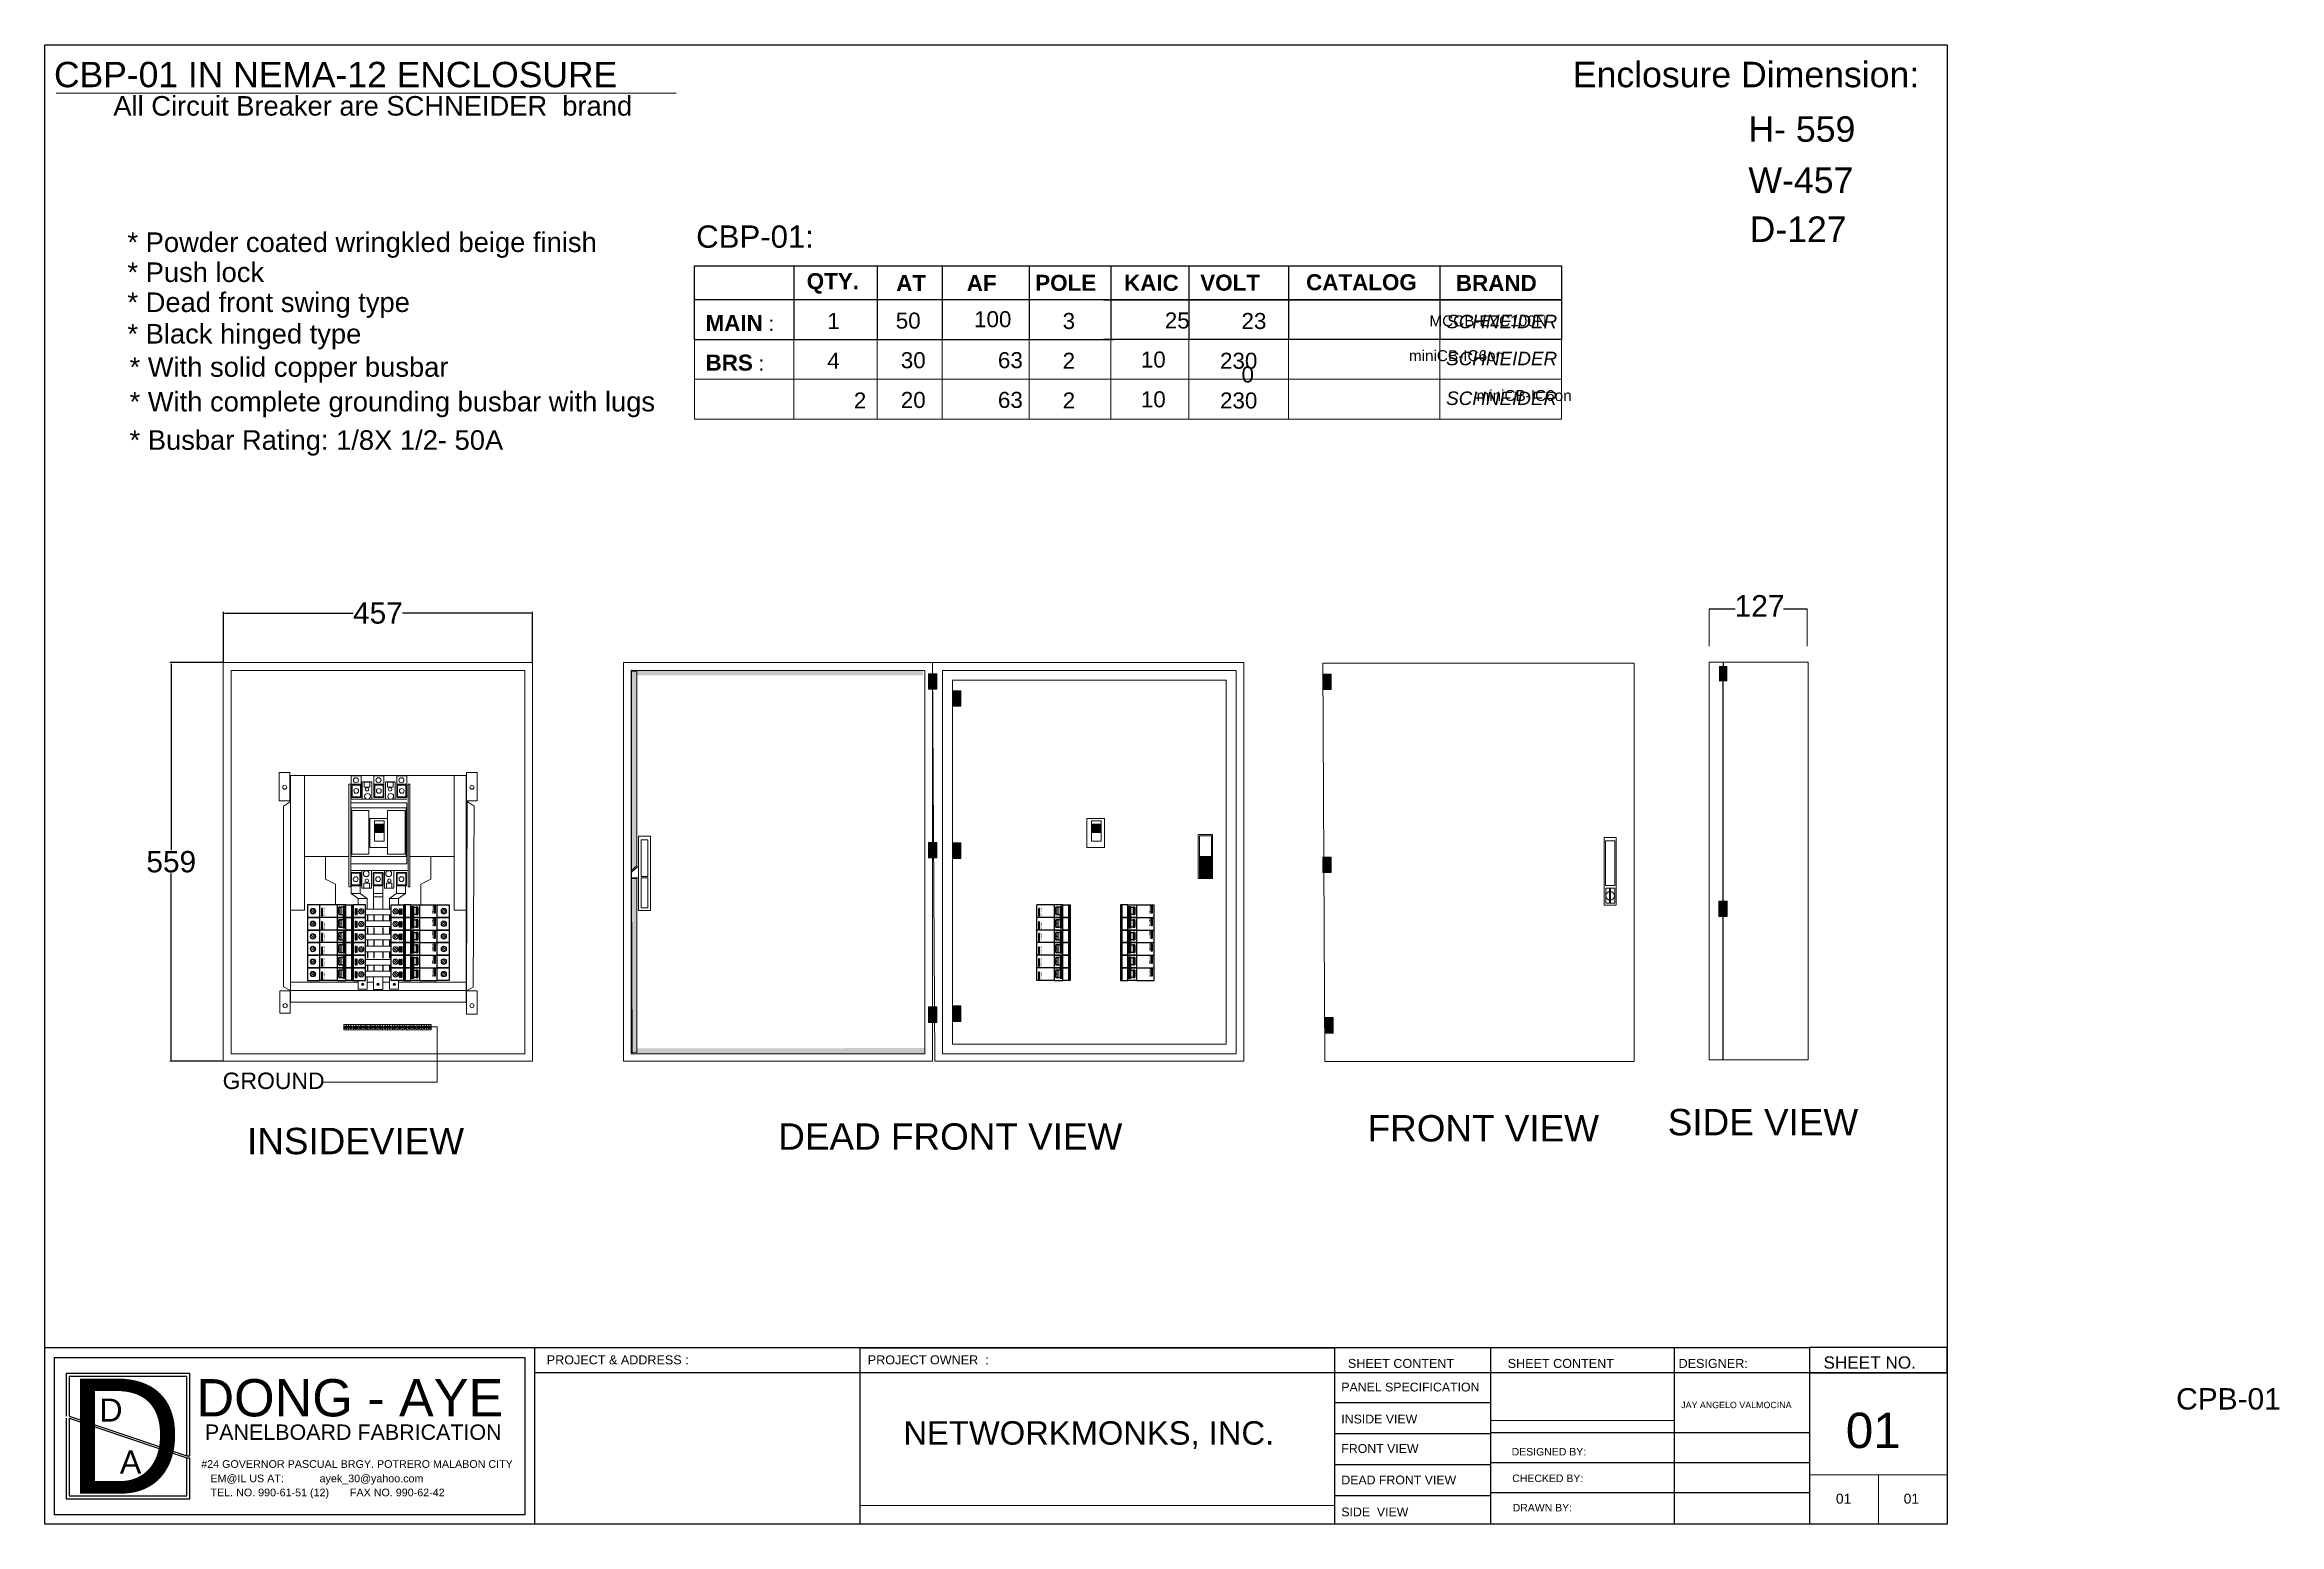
# Model space of a CAD drawing. Header units: inches. Extents: x 18739 to 22272, y 3658 to 7913.
# Drawn here: x 21726.2 to 22040.1, y 5918.5 to 6126.3 of the extents above; entities that cross this region are included whole.
import ezdxf

# ---------------------------------------------------------------- set-up
doc = ezdxf.new("R2010")
doc.units = ezdxf.units.IN
doc.header["$MEASUREMENT"] = 0
for name, color, linetype, lineweight in [('125-250AT', 7, 'Continuous', 13), ('breaker', 8, 'Continuous', 13), ('ENCLOSRURE', 7, 'Continuous', 20), ('LUGS', 251, 'Continuous', 5)]:
    doc.layers.add(name, color=color, linetype=linetype, lineweight=lineweight)
doc.layers.add('20-80AT', color=85, linetype='Continuous')
doc.layers.add('DOOR', color=1, linetype='Continuous')
doc.styles.get("Standard").update_dxf_attribs({"font": 'arial.ttf'})
doc.styles.add('style2', font='swissk.ttf')
doc.dimstyles.get("Standard").update_dxf_attribs({"dimtxt": 0.18, "dimasz": 0.18, "dimexe": 0.18, "dimexo": 0.0625, "dimgap": 0.09, "dimtad": 0, "dimtih": 1, "dimtoh": 1, "dimdec": 4, "dimzin": 0, "dimdsep": 46, "dimtxsty": 'Standard', "dimcen": 0.09, "dimadec": 0, "dimazin": 0, "dimtfac": 1, "dimtdec": 4, "dimtofl": 0, "dimtmove": 0, "dimatfit": 3, "dimfxl": 1, "dimtolj": 1, "dimtzin": 0, "dimarcsym": 0})

msp = doc.modelspace()

# ---------------------------------------------------------------- texts
for p in [(21767.77237, 6004.43047), (21778.60004, 6004.43048), (21868.4691, 6004.43047), (21879.29677, 6004.43048), (21767.77237, 6002.66207), (21767.77236, 6000.89366), (21778.60003, 6000.89367), (21778.60005, 6002.66207), (21868.4691, 6002.66207), (21868.46909, 6000.89366), (21879.29676, 6000.89367), (21879.29678, 6002.66207), (21767.77235, 5999.12526), (21767.77235, 5997.35685), (21778.60002, 5997.35686), (21778.60004, 5999.12526), (21868.46908, 5999.12526), (21868.46908, 5997.35685), (21879.29675, 5997.35686), (21879.29677, 5999.12526), (21767.77234, 5995.58845), (21778.60003, 5995.58845), (21868.46907, 5995.58845), (21879.29676, 5995.58845)]:
    msp.add_text('OFF', height=0.144518, rotation=90).set_placement(p)
at = {"color": 0}
msp.add_text('SHEET NO.', height=1.724581, dxfattribs=at).set_placement((21976.07211, 5940.37692, 335.18722))
for s, height, p in [('D', 16.16794, (21729.33822, 5922.82483, 74.9658)), ('D', 3.23359, (21733.92462, 5932.94543, 74.9658)), ('PANELBOARD FABRICATION', 2.1557259, (21748.75208, 5930.37802, 536.41711)), ('A', 3.23359, (21736.80173, 5925.64848, -124.49271)), ('#24 GOVERNOR PASCUAL BRGY. POTRERO MALABON CITY ', 1.077863, (21748.23603, 5926.44482, 155.41223)), ('EM@IL US AT:            ayek_30@yahoo.com', 1.077863, (21749.52384, 5924.42172, -4.44667)), ('TEL. NO. 990-61-51 (12)       FAX NO. 990-62-42', 1.077863, (21749.53462, 5922.44812, 79.67472))]:
    msp.add_text(s, height=height).set_placement(p)
at = {"color": 1}
msp.add_text('DONG - AYE', height=5.235956, dxfattribs=at).set_placement((21747.56926, 5933.66955, 67.43859))
at = {"attachment_point": 1}
for s, width, gutter_width, heights, insert, char_height in [('\\pt6.1559;{\\fArial|b1|i0|c0|p34;\\H1.0975x;QTY.\\P}', 2.7127744, 1, [0], (21833.2696, 6094.23658), 2.0519552), ('\\pt6.1559;{\\fArial|b1|i0|c0|p34;\\H1.0975x;AT\\P}', 2.7127744, 1, [0], (21845.84069, 6093.97236), 2.0519552), ('\\pt6.1559;{\\fArial|b1|i0|c0|p34;\\H1.0975x;AF\\P}', 2.7127744, 1, [0], (21855.74841, 6093.97236), 2.0519552), ('\\pt6.1559;{\\fArial|b1|i0|c0|p34;\\H1.0975x;POLE\\P}', 2.7127744, 1, [0], (21865.36435, 6094.00434), 2.0519552), ('\\pt6.1559;{\\fArial|b1|i0|c0|p34;\\H1.0975x;KAIC\\P}', 2.7127744, 1, [0], (21877.8324, 6094.00496), 2.0519552), ('\\pt6.1559;{\\fArial|b1|i0|c0|p34;\\H1.0975x;VOLT\\P}', 2.7127744, 1, [0], (21888.53985, 6094.02684), 2.0519552), ('\\pt6.1559;{\\fArial|b1|i0|c0|p34;\\H1.0975x;CATALOG\\P}', 2.7127744, 1, [0], (21903.4082, 6094.08529), 2.0519552), ('\\pt6.1559;{\\fArial|b1|i0|c0|p34;\\H1.0975x;BRAND\\P}', 2.7127744, 1, [0], (21924.4432, 6093.97159), 2.0519552), ('\\pt6.1559;{\\H1.0975x;1\\P}', 2.7313605, 1, [0.83509], (21836.15356, 6088.6427), 2.0519552), ('{\\H1.0975x;50}', 3.0858362, 1, [0.83509], (21845.77611, 6088.69614), 2.0519552), ('\\pt6.1559;{\\H1.0975x;100\\P}', 2.7313605, 1, [0.77559], (21856.77166, 6088.89368), 2.0519552), ('\\pt6.1559;{\\H1.0975x;3\\P}', 1.1959945, 1, [0.83509], (21869.21398, 6088.6427), 2.0519552), ('\\pt6.1559;{\\fArial|b1|i0|c0|p34;\\H1.0975x;MAIN} : \\P', 2015.4535003, 1, [134.59132], (21819.06424, 6088.37843), 2.0519552), ('{\\fArial|b0|i1|c0|p34;\\H1.0975x;SCHNEIDER }', 8.8886288, 1, [0.83509], (21923.07604, 6088.38848), 1.726423), ('\\pt6.1559;{\\fArial|b1|i0|c0|p34;\\H1.0975x;BRS} : \\P', 15.3683282, 1, [0], (21819.06424, 6082.79573), 2.0519552), ('\\pt6.1559;{\\H1.0975x;4\\P}', 2.7313605, 1, [0.83509], (21836.15356, 6083.05999), 2.0519552), ('{\\H1.0975x;30}', 2.7313605, 1, [0.83509], (21846.48192, 6083.13326), 2.0519552), ('\\pt6.1559;{\\H1.0975x;2\\P}', 1.1959945, 1, [2.3038], (21869.21398, 6083.05999), 2.0519552), ('\\pt6.1559;{\\H1.0975x;10\\P}', 2.7313605, 1, [0.83509], (21880.19457, 6083.22596), 2.0519552), ('{\\H1.0975x;230}', 2.7313605, 1, [0.83509], (21891.31618, 6083.05999), 2.0519552), ('{\\fArial|b0|i1|c0|p34;\\H1.0975x;SCHNEIDER }', 8.8886288, 1, [0.83509], (21923.07604, 6083.19426), 1.726423), ('{\\H1.0975x;20}', 2.7313605, 1, [0.83509], (21846.48192, 6077.55056), 2.0519552), ('\\pt6.1559;{\\H1.0975x;2\\P}', 1.1959945, 1, [2.3038], (21869.21398, 6077.47729), 2.0519552), ('\\pt6.1559;{\\H1.0975x;10\\P}', 2.7313605, 1, [0.83509], (21880.19457, 6077.64325), 2.0519552), ('{\\H1.0975x;230}', 2.7313605, 1, [0.83509], (21891.31618, 6077.47729), 2.0519552), ('{\\fArial|b0|i1|c0|p34;\\H1.0975x;SCHNEIDER }', 8.8886288, 1, [0.83509], (21923.07604, 6077.61156), 1.726423), ('FRONT VIEW', 54.121808, 23.56707, [0.83509], (21912.04536, 5975.98765), 3.70656), ('SIDE VIEW', 54.121808, 23.56707, [0.83509], (21954.19963, 5976.85343), 3.70656), ('INSIDEVIEW', 8.8205467, 1, [0.83509], (21754.66216, 5974.19789), 3.70656), ('DEAD FRONT VIEW', 54.121808, 23.56707, [0.83509], (21829.27572, 5974.83229), 3.70656), ('DESIGNED BY:', 91.7572825, 1, [0.83509], (21932.27511, 5929.23489, 0.01028), 1.0537831), ('CHECKED BY:', 91.7572825, 1, [0.83509], (21932.364, 5925.50074, 0.01028), 1.0537831), ('DRAWN BY:', 91.7572825, 1, [0.83509], (21932.42237, 5921.37773, 0.01028), 1.053783)]:
    msp.add_mtext_dynamic_manual_height_columns(s, width=width, gutter_width=gutter_width, heights=heights, dxfattribs=dict(at, insert=insert, char_height=char_height))
note = msp.add_mtext_dynamic_manual_height_columns('\\pt6.1559;{\\H1.0975x;25\\P\\P}', width=2.7313605, gutter_width=1, heights=[0.83509, 0], dxfattribs=dict(insert=(21879.82986, 6088.71504), char_height=2.0519552, attachment_point=1))
for column, words in zip(note.columns.linked_columns, ['\\pt6.1559;{\\H1.0975x;\\P\\P}']):
    column.text = words
note = msp.add_mtext_dynamic_manual_height_columns('\\pt6.1559;{\\H1.0975x;23\\P\\P}', width=2.7313605, gutter_width=1, heights=[0.83509, 0], dxfattribs=dict(insert=(21890.60025, 6088.6427), char_height=2.0519552, attachment_point=1))
for column, words in zip(note.columns.linked_columns, ['\\pt6.1559;{\\H1.0975x;0\\P}']):
    column.text = words
note = msp.add_mtext_dynamic_manual_height_columns('\\pt4.205;{\\H1.0975x;MCCB-EZC100N\\P\\P}', width=2.7313605, gutter_width=13.95132, heights=[0.83509, 0], dxfattribs=dict(insert=(21904.04581, 6088.30256), char_height=1.4016827, attachment_point=1))
for column, words in zip(note.columns.linked_columns, ['\\pt4.205;{\\H1.0975x;\\P \\P}']):
    column.text = words
note = msp.add_mtext_dynamic_manual_height_columns('\\pt6.1559;{\\H1.0975x;63\\P\\P}', width=2.7313605, gutter_width=1, heights=[0.83509, 0], dxfattribs=dict(insert=(21856.39389, 6083.13975), char_height=2.0519552, attachment_point=1))
for column, words in zip(note.columns.linked_columns, ['\\pt6.1559;\\P']):
    column.text = words
note = msp.add_mtext_dynamic_manual_height_columns('{\\H1.0975x;miniCB-IC6on\\P}', width=2.7313605, gutter_width=11.20509, heights=[0.83509, 0], dxfattribs=dict(insert=(21903.90405, 6083.41445), char_height=1.4016827, attachment_point=1))
for column, words in zip(note.columns.linked_columns, ['{\\H1.0975x;\\P\\pt4.205; \\P}']):
    column.text = words
note = msp.add_mtext_dynamic_manual_height_columns('\\pt6.1559;{\\H1.0975x;2\\P\\P}', width=2.7313605, gutter_width=1, heights=[0.83509, 0], dxfattribs=dict(insert=(21836.15356, 6077.47729), char_height=2.0519552, attachment_point=1))
for column, words in zip(note.columns.linked_columns, ['\\pt6.1559;\\P']):
    column.text = words
note = msp.add_mtext_dynamic_manual_height_columns('\\pt6.1559;{\\H1.0975x;63\\P\\P}', width=2.7313605, gutter_width=1, heights=[0.83509, 0], dxfattribs=dict(insert=(21856.39389, 6077.55705), char_height=2.0519552, attachment_point=1))
for column, words in zip(note.columns.linked_columns, ['\\pt6.1559;{\\H1.0975x;\\P\\P\\P}']):
    column.text = words
note = msp.add_mtext_dynamic_manual_height_columns('{\\H1.0975x;miniCB-IC6on\\P}', width=2.7313605, gutter_width=20.6969, heights=[0.83509, 0], dxfattribs=dict(insert=(21903.90405, 6077.81791), char_height=1.4016827, attachment_point=1))
for column, words in zip(note.columns.linked_columns, ['{\\H1.0975x;\\P\\pt4.205;\\P \\P}']):
    column.text = words
at = {"char_height": 0.1886298}
for insert, attachment_point, rotation in [((21765.38792, 6003.93472), 1, 90), ((21780.62599, 6005.45584), 7, 270), ((21866.08465, 6003.93472), 1, 90), ((21881.32272, 6005.45584), 7, 270), ((21765.38791, 6000.39791), 1, 90), ((21765.38792, 6002.03996), 1, 90), ((21780.62598, 6001.91903), 7, 270), ((21780.626, 6003.68743), 7, 270), ((21866.08464, 6000.39791), 1, 90), ((21866.08465, 6002.03996), 1, 90), ((21881.32271, 6001.91903), 7, 270), ((21881.32273, 6003.68743), 7, 270), ((21765.38789, 5996.8611), 1, 90), ((21765.38791, 5998.50315), 1, 90), ((21780.62596, 5998.38222), 7, 270), ((21780.62599, 6000.15062), 7, 270), ((21866.08462, 5996.8611), 1, 90), ((21866.08464, 5998.50315), 1, 90), ((21881.32269, 5998.38222), 7, 270), ((21881.32272, 6000.15062), 7, 270), ((21765.38789, 5994.96634), 1, 90), ((21780.62598, 5996.61381), 7, 270), ((21866.08462, 5994.96634), 1, 90), ((21881.32271, 5996.61381), 7, 270)]:
    msp.add_mtext_dynamic_manual_height_columns('{\\fBradley Hand ITC|b0|i0|c0|p66;Schneider}', width=35.0550439, gutter_width=1, heights=[0.83509], dxfattribs=dict(at, insert=insert, attachment_point=attachment_point, rotation=rotation))
at = {"color": 0, "attachment_point": 1}
for s, width, insert, char_height in [('PROJECT & ADDRESS : ', 72.1841456, (21796.76544, 5942.24579, 0.01104), 1.2645397), ('PROJECT OWNER  :', 82.6736714, (21841.84761, 5942.24579, 0.01028), 1.2645397), ('SHEET CONTENT', 70.8771784, (21909.28001, 5941.74328, 0.01028), 1.2645397), ('SHEET CONTENT', 70.8771784, (21931.7231, 5941.74328, 0.01028), 1.2645397), ('DESIGNER:', 40.9522683, (21955.72368, 5941.74328, 0.01028), 1.26454)]:
    msp.add_mtext_dynamic_manual_height_columns(s, width=width, gutter_width=1, heights=[0.83509], dxfattribs=dict(at, insert=insert, char_height=char_height))
note = msp.add_mtext_dynamic_manual_height_columns('CPB-01\\P', width=91.7572825, gutter_width=0, heights=[0.83509, 0], dxfattribs=dict(insert=(21933.84585, 5937.6388, 0.02932), char_height=3.004152, attachment_point=1, style='style2'))
at = {"insert": (21846.85825, 5932.99395, 0.03209), "char_height": 3.2886705, "attachment_point": 1, "style": 'style2'}
msp.add_mtext_dynamic_manual_height_columns('NETWORKMONKS, INC. ', width=91.7572825, gutter_width=1, heights=[0.83509], dxfattribs=at)
at = {"layer": 'DOOR', "color": 253, "lineweight": 0, "style": 'style2'}
msp.add_text('01', height=4.965208, dxfattribs=at).set_placement((21979.20451, 5929.22476, -59.30362))
at = {"layer": 'ENCLOSRURE', "color": 0}
for s, height, p in [(' CBP-01 IN NEMA-12 ENCLOSURE', 3.5629968, (21726.17023, 6120.34891)), ('Enclosure Dimension:', 3.5801425, (21940.86765, 6120.34381)), ('All Circuit Breaker are SCHNEIDER  brand', 2.7443107, (21735.89507, 6116.35867)), ('H- 559', 3.580142, (21965.53848, 6112.6797)), ('W-457', 3.580142, (21965.53848, 6105.49516)), ('D-127', 3.580142, (21965.69617, 6098.6154)), ('GROUND', 2.305742, (21751.23894, 5979.65365)), ('PANEL SPECIFICATION', 1.2370564, (21908.35654, 5937.17438)), ('INSIDE VIEW', 1.2370564, (21908.35654, 5932.67745)), ('FRONT VIEW', 1.237056, (21908.35654, 5928.54395)), ('DEAD FRONT VIEW', 1.2370564, (21908.35654, 5924.12538)), ('01', 1.401898, (21977.8161, 5921.41723)), ('01', 1.401898, (21987.32982, 5921.41723)), ('SIDE  VIEW', 1.237056, (21908.35654, 5919.63554))]:
    msp.add_text(s, height=height, dxfattribs=at).set_placement(p)
at = {"layer": 'ENCLOSRURE', "color": 0, "lineweight": -3}
for s, p in [('            * Powder coated wringkled beige finish', (21725.07485, 6097.20487)), ('            * Push lock', (21725.07485, 6092.98801)), ('            * Dead front swing type', (21725.07485, 6088.77785)), ('            * Black hinged type', (21725.07485, 6084.34652)), ('            * With solid copper busbar', (21725.37598, 6079.68177)), ('            * With complete grounding busbar with lugs', (21725.37598, 6074.81858)), ('            * Busbar Rating: 1/8X 1/2- 50A', (21725.37598, 6069.42371))]:
    msp.add_text(s, height=2.7471284, dxfattribs=at).set_placement(p)
at = {"layer": 'ENCLOSRURE', "color": 0, "style": 'style2'}
for s, height, p in [('CBP-01: ', 3.134154, (21817.74322, 6097.80114)), ('JAY ANGELO VALMOCINA', 0.8920085, (21956.08055, 5934.82863))]:
    msp.add_text(s, height=height, dxfattribs=at).set_placement(p)
at = {"layer": 'ENCLOSRURE'}
msp.add_text('127', height=3.016662, dxfattribs=at).set_placement((21963.5822, 6045.99843))

# ---------------------------------------------------------------- blocks, each defined once
blk = doc.blocks.new('*D3')
at = {"color": 0, "lineweight": -2, "transparency": 16777216}
for p, q in [((21751.27, 6039.54), (21743.84, 6039.54)), ((21744.02, 6039.36), (21744.02, 6013.18)), ((21744.02, 5983.75), (21744.02, 6009.93)), ((21751.27, 5983.57), (21743.84, 5983.57))]:
    blk.add_line(p, q, dxfattribs=at)
at = {"color": 0, "transparency": 16777216}
for points in [[(21743.99, 6039.36), (21744.05, 6039.36), (21744.02, 6039.54)], [(21743.99, 5983.75), (21744.05, 5983.75), (21744.02, 5983.57)]]:
    blk.add_solid(points, dxfattribs=at)
at = {"layer": 'Defpoints', "color": 0, "transparency": 16777216}
for p in [(21744.02, 6039.54), (21751.34, 6039.54), (21751.34, 5983.57)]:
    blk.add_point(p, dxfattribs=at)
at = {"color": 0, "transparency": 16777216, "insert": (21744.02, 6011.56), "char_height": 0.18, "width": 1.4261, "attachment_point": 5}
blk.add_mtext('\\A1;{\\H16.667x;559}', dxfattribs=at)
blk = doc.blocks.new('*D4')
at = {"color": 0, "lineweight": -2, "transparency": 16777216}
for p, q in [((21751.34, 6039.6), (21751.34, 6046.67)), ((21751.52, 6046.49), (21769.59, 6046.49)), ((21794.59, 6046.49), (21776.51, 6046.49)), ((21794.77, 6039.6), (21794.77, 6046.67))]:
    blk.add_line(p, q, dxfattribs=at)
at = {"color": 0, "transparency": 16777216}
for points in [[(21751.52, 6046.52), (21751.52, 6046.46), (21751.34, 6046.49)], [(21794.59, 6046.52), (21794.59, 6046.46), (21794.77, 6046.49)]]:
    blk.add_solid(points, dxfattribs=at)
at = {"layer": 'Defpoints', "color": 0, "transparency": 16777216}
for p in [(21794.77, 6046.49), (21751.34, 6039.54), (21794.77, 6039.54)]:
    blk.add_point(p, dxfattribs=at)
at = {"color": 0, "transparency": 16777216, "insert": (21773.05, 6046.49), "char_height": 0.18, "attachment_point": 5}
blk.add_mtext('\\A1;{\\H16.667x;457}', dxfattribs=at)

# ---------------------------------------------------------------- dimensions: what is measured, and where the dimension line sits
dim = msp.add_linear_dim(base=(21794.76556, 6046.48778), p1=(21751.33516, 6039.54156), p2=(21794.76556, 6039.54156), text='{\\H16.667x;457}', dimstyle='Standard')
dim.commit()
dim.dimension.update_dxf_attribs({"geometry": '*D4', "text_midpoint": (21773.05036, 6046.48778)})
dim = msp.add_linear_dim(base=(21744.02355, 6039.54156), p1=(21751.33516, 5983.57171), p2=(21751.33516, 6039.54156), angle=90, text='{\\H16.667x;559}', dimstyle='Standard')
dim.commit()
dim.dimension.update_dxf_attribs({"geometry": '*D3', "text_midpoint": (21744.02355, 6011.55663)})

# ---------------------------------------------------------------- hatches: boundary and pattern name
h = msp.add_hatch(color=3)
h.dxf.hatch_style = 1
h.paths.add_polyline_path([(21765.14398, 6003.97251), (21765.2454, 6003.97251), (21765.2454, 6005.0116), (21765.14398, 6005.0116)])
h = msp.add_hatch(color=3)
h.dxf.hatch_style = 1
h.paths.add_polyline_path([(21768.469, 6005.28487), (21768.16742, 6005.28487), (21768.16742, 6002.29514), (21768.469, 6002.29514)])
h = msp.add_hatch(color=3)
h.dxf.hatch_style = 1
h.paths.add_polyline_path([(21777.7588, 6005.29427), (21778.06039, 6005.29427), (21778.06039, 6002.2582), (21777.7588, 6002.2582)])
h = msp.add_hatch(color=3)
h.dxf.hatch_style = 1
h.paths.add_polyline_path([(21781.0704, 6005.36822), (21780.96899, 6005.36822), (21780.96899, 6004.32913), (21781.0704, 6004.32913)])
h = msp.add_hatch(color=3)
h.dxf.hatch_style = 1
h.paths.add_polyline_path([(21865.84071, 6003.97251), (21865.94213, 6003.97251), (21865.94213, 6005.0116), (21865.84071, 6005.0116)])
h = msp.add_hatch(color=3)
h.dxf.hatch_style = 1
h.paths.add_polyline_path([(21869.16573, 6005.28487), (21868.86415, 6005.28487), (21868.86415, 6002.29514), (21869.16573, 6002.29514)])
h = msp.add_hatch(color=3)
h.dxf.hatch_style = 1
h.paths.add_polyline_path([(21878.45553, 6005.29427), (21878.75712, 6005.29427), (21878.75712, 6002.2582), (21878.45553, 6002.2582)])
h = msp.add_hatch(color=3)
h.dxf.hatch_style = 1
h.paths.add_polyline_path([(21881.76713, 6005.36822), (21881.66572, 6005.36822), (21881.66572, 6004.32913), (21881.76713, 6004.32913)])
h = msp.add_hatch(color=3)
h.dxf.hatch_style = 1
h.paths.add_polyline_path([(21765.14397, 6000.4357), (21765.24539, 6000.4357), (21765.24539, 6001.47479), (21765.14397, 6001.47479)])
h = msp.add_hatch(color=3)
h.dxf.hatch_style = 1
h.paths.add_polyline_path([(21765.14398, 6002.07775), (21765.2454, 6002.07775), (21765.2454, 6003.11684), (21765.14398, 6003.11684)])
h = msp.add_hatch(color=3)
h.dxf.hatch_style = 1
h.paths.add_polyline_path([(21768.46899, 6001.74806), (21768.1674, 6001.74806), (21768.1674, 5998.75833), (21768.46899, 5998.75833)])
h = msp.add_hatch(color=3)
h.dxf.hatch_style = 1
h.paths.add_polyline_path([(21777.75879, 6001.75746), (21778.06038, 6001.75746), (21778.06038, 5998.72139), (21777.75879, 5998.72139)])
h = msp.add_hatch(color=3)
h.dxf.hatch_style = 1
h.paths.add_polyline_path([(21781.07039, 6001.83141), (21780.96898, 6001.83141), (21780.96898, 6000.79232), (21781.07039, 6000.79232)])
h = msp.add_hatch(color=3)
h.dxf.hatch_style = 1
h.paths.add_polyline_path([(21781.07042, 6003.59981), (21780.969, 6003.59981), (21780.969, 6002.56071), (21781.07042, 6002.56071)])
h = msp.add_hatch(color=3)
h.dxf.hatch_style = 1
h.paths.add_polyline_path([(21865.8407, 6000.4357), (21865.94212, 6000.4357), (21865.94212, 6001.47479), (21865.8407, 6001.47479)])
h = msp.add_hatch(color=3)
h.dxf.hatch_style = 1
h.paths.add_polyline_path([(21865.84071, 6002.07775), (21865.94213, 6002.07775), (21865.94213, 6003.11684), (21865.84071, 6003.11684)])
h = msp.add_hatch(color=3)
h.dxf.hatch_style = 1
h.paths.add_polyline_path([(21869.16572, 6001.74806), (21868.86413, 6001.74806), (21868.86413, 5998.75833), (21869.16572, 5998.75833)])
h = msp.add_hatch(color=3)
h.dxf.hatch_style = 1
h.paths.add_polyline_path([(21878.45552, 6001.75746), (21878.75711, 6001.75746), (21878.75711, 5998.72139), (21878.45552, 5998.72139)])
h = msp.add_hatch(color=3)
h.dxf.hatch_style = 1
h.paths.add_polyline_path([(21881.76712, 6001.83141), (21881.66571, 6001.83141), (21881.66571, 6000.79232), (21881.76712, 6000.79232)])
h = msp.add_hatch(color=3)
h.dxf.hatch_style = 1
h.paths.add_polyline_path([(21881.76715, 6003.59981), (21881.66573, 6003.59981), (21881.66573, 6002.56071), (21881.76715, 6002.56071)])
h = msp.add_hatch(color=3)
h.dxf.hatch_style = 1
h.paths.add_polyline_path([(21765.14396, 5996.89889), (21765.24537, 5996.89889), (21765.24537, 5997.93799), (21765.14396, 5997.93799)])
h = msp.add_hatch(color=3)
h.dxf.hatch_style = 1
h.paths.add_polyline_path([(21765.14397, 5998.54094), (21765.24539, 5998.54094), (21765.24539, 5999.58003), (21765.14397, 5999.58003)])
h = msp.add_hatch(color=3)
h.dxf.hatch_style = 1
h.paths.add_polyline_path([(21768.46898, 5998.21125), (21768.16739, 5998.21125), (21768.16739, 5995.22152), (21768.46898, 5995.22152)])
h = msp.add_hatch(color=3)
h.dxf.hatch_style = 1
h.paths.add_polyline_path([(21777.75878, 5998.22065), (21778.06037, 5998.22065), (21778.06037, 5995.18458), (21777.75878, 5995.18458)])
h = msp.add_hatch(color=3)
h.dxf.hatch_style = 1
h.paths.add_polyline_path([(21781.07038, 5998.2946), (21780.96896, 5998.2946), (21780.96896, 5997.25551), (21781.07038, 5997.25551)])
h = msp.add_hatch(color=3)
h.dxf.hatch_style = 1
h.paths.add_polyline_path([(21781.0704, 6000.063), (21780.96899, 6000.063), (21780.96899, 5999.0239), (21781.0704, 5999.0239)])
h = msp.add_hatch(color=3)
h.dxf.hatch_style = 1
h.paths.add_polyline_path([(21865.84069, 5996.89889), (21865.9421, 5996.89889), (21865.9421, 5997.93799), (21865.84069, 5997.93799)])
h = msp.add_hatch(color=3)
h.dxf.hatch_style = 1
h.paths.add_polyline_path([(21865.8407, 5998.54094), (21865.94212, 5998.54094), (21865.94212, 5999.58003), (21865.8407, 5999.58003)])
h = msp.add_hatch(color=3)
h.dxf.hatch_style = 1
h.paths.add_polyline_path([(21869.16571, 5998.21125), (21868.86412, 5998.21125), (21868.86412, 5995.22152), (21869.16571, 5995.22152)])
h = msp.add_hatch(color=3)
h.dxf.hatch_style = 1
h.paths.add_polyline_path([(21878.45551, 5998.22065), (21878.7571, 5998.22065), (21878.7571, 5995.18458), (21878.45551, 5995.18458)])
h = msp.add_hatch(color=3)
h.dxf.hatch_style = 1
h.paths.add_polyline_path([(21881.76711, 5998.2946), (21881.66569, 5998.2946), (21881.66569, 5997.25551), (21881.76711, 5997.25551)])
h = msp.add_hatch(color=3)
h.dxf.hatch_style = 1
h.paths.add_polyline_path([(21881.76713, 6000.063), (21881.66572, 6000.063), (21881.66572, 5999.0239), (21881.76713, 5999.0239)])
h = msp.add_hatch(color=3)
h.dxf.hatch_style = 1
h.paths.add_polyline_path([(21765.14396, 5995.00413), (21765.24537, 5995.00413), (21765.24537, 5996.04322), (21765.14396, 5996.04322)])
h = msp.add_hatch(color=3)
h.dxf.hatch_style = 1
h.paths.add_polyline_path([(21781.07039, 5996.52619), (21780.96898, 5996.52619), (21780.96898, 5995.4871), (21781.07039, 5995.4871)])
h = msp.add_hatch(color=3)
h.dxf.hatch_style = 1
h.paths.add_polyline_path([(21865.84069, 5995.00413), (21865.9421, 5995.00413), (21865.9421, 5996.04322), (21865.84069, 5996.04322)])
h = msp.add_hatch(color=3)
h.dxf.hatch_style = 1
h.paths.add_polyline_path([(21881.76712, 5996.52619), (21881.66571, 5996.52619), (21881.66571, 5995.4871), (21881.76712, 5995.4871)])
at = {"layer": 'ENCLOSRURE'}
h = msp.add_hatch(color=8, dxfattribs=at)
h.dxf.hatch_style = 1
h.paths.add_polyline_path([(21809.38987, 6010.97872), (21809.38987, 6038.52736), (21808.6394, 6038.52736), (21808.6394, 6010.34517)])
h = msp.add_hatch(color=8, dxfattribs=at)
h.dxf.hatch_style = 1
h.paths.add_polyline_path([(21809.33052, 6037.75235), (21849.59999, 6037.75235), (21849.59999, 6038.50282), (21808.69697, 6038.50282)])
h = msp.add_hatch(color=0, dxfattribs=at)
h.dxf.hatch_style = 1
h.paths.add_polyline_path([(21962.54552, 6039.05937), (21961.37859, 6039.05937), (21961.37859, 6036.89362), (21962.54552, 6036.89362)])
h = msp.add_hatch(color=0, dxfattribs=at)
h.dxf.hatch_style = 1
h.paths.add_polyline_path([(21851.56361, 6037.96955), (21850.39667, 6037.96955), (21850.39667, 6035.8038), (21851.56361, 6035.8038)])
h = msp.add_hatch(color=0, dxfattribs=at)
h.dxf.hatch_style = 1
h.paths.add_polyline_path([(21854.90928, 6035.58897), (21853.74235, 6035.58897), (21853.74235, 6033.42323), (21854.90928, 6033.42323)])
h = msp.add_hatch(color=0, dxfattribs=at)
h.dxf.hatch_style = 1
h.paths.add_polyline_path([(21906.94798, 6037.90317), (21905.78031, 6037.90317), (21905.78031, 6035.73743), (21906.94798, 6035.73743)])
h = msp.add_hatch(color=6, dxfattribs=at)
h.dxf.hatch_style = 1
h.paths.add_polyline_path([(21773.87807, 6016.83369), (21772.62855, 6016.83369), (21772.62855, 6015.6914), (21773.87807, 6015.6914)])
h = msp.add_hatch(color=6, dxfattribs=at)
h.dxf.hatch_style = 1
h.paths.add_polyline_path([(21874.5748, 6016.83369), (21873.32528, 6016.83369), (21873.32528, 6015.6914), (21874.5748, 6015.6914)])
h = msp.add_hatch(color=0, dxfattribs=at)
h.dxf.hatch_style = 1
h.paths.add_polyline_path([(21851.56361, 6014.28285), (21850.39667, 6014.28285), (21850.39667, 6012.1171), (21851.56361, 6012.1171)])
h = msp.add_hatch(color=0, dxfattribs=at)
h.dxf.hatch_style = 1
h.paths.add_polyline_path([(21854.90928, 6014.20273), (21853.74235, 6014.20273), (21853.74235, 6012.03699), (21854.90928, 6012.03699)])
h = msp.add_hatch(color=1, dxfattribs=at)
h.dxf.hatch_style = 1
h.paths.add_polyline_path([(21888.41757, 6009.36309), (21890.11413, 6009.36309), (21890.11413, 6012.29625), (21888.41757, 6012.29625)])
h = msp.add_hatch(color=0, dxfattribs=at)
h.dxf.hatch_style = 1
h.paths.add_polyline_path([(21906.94798, 6012.20714), (21905.78031, 6012.20714), (21905.78031, 6010.0414), (21906.94798, 6010.0414)])
h = msp.add_hatch(color=8, dxfattribs=at)
h.dxf.hatch_style = 1
h.paths.add_polyline_path([(21809.4013, 5984.53754), (21809.38987, 6009.19844), (21808.6394, 6009.19844), (21808.65083, 5984.53758)])
h = msp.add_hatch(color=253, dxfattribs=at)
h.dxf.hatch_style = 1
h.paths.add_polyline_path([(21764.30466, 6004.62601, 1), (21763.53388, 6004.62601, 1)])
h.paths.add_polyline_path([(21764.26582, 6004.62601, 1), (21763.57273, 6004.62601, 1)], flags=16)
h = msp.add_hatch(dxfattribs=at)
h.set_pattern_fill('ANSI31', color=253, scale=1.86272, angle=90)
h.set_pattern_definition([(135, (16641.2339, -6939.9921), (-0.1646427027, -0.1646427027), [])])
h.paths.add_polyline_path([(21764.26582, 6004.62601, 1), (21763.57273, 6004.62601, 1)])
h = msp.add_hatch(color=253, dxfattribs=at)
h.dxf.hatch_style = 1
h.paths.add_polyline_path([(21770.69857, 6004.20567, 1), (21770.69857, 6004.97645, 1)])
h.paths.add_polyline_path([(21770.69857, 6004.93761, -1), (21770.69857, 6004.24452, -1)], flags=16)
h = msp.add_hatch(dxfattribs=at)
h.set_pattern_fill('ANSI31', color=253, scale=1.86272, angle=90)
h.set_pattern_definition([(135, (16648.0132, -6940.02705), (-0.1646427027, -0.1646427027), [])])
h.paths.add_polyline_path([(21770.69857, 6004.93761, 1), (21770.69857, 6004.24452, 1)])
h = msp.add_hatch(color=253, dxfattribs=at)
h.dxf.hatch_style = 1
h.paths.add_polyline_path([(21775.52923, 6004.20568, -1), (21775.52923, 6004.97646, -1)])
h.paths.add_polyline_path([(21775.52923, 6004.93761, 1), (21775.52923, 6004.24452, 1)], flags=16)
h = msp.add_hatch(dxfattribs=at)
h.set_pattern_fill('ANSI31', color=253, scale=1.86272, angle=90)
h.set_pattern_definition([(135, (16647.87781, -6940.02704), (-0.1646427027, -0.1646427027), [])])
h.paths.add_polyline_path([(21775.52923, 6004.93761, -1), (21775.52923, 6004.24452, -1)])
h = msp.add_hatch(color=253, dxfattribs=at)
h.dxf.hatch_style = 1
h.paths.add_polyline_path([(21782.69391, 6004.62602, 1), (21781.92313, 6004.62602, 1)])
h.paths.add_polyline_path([(21782.65507, 6004.62602, 1), (21781.96198, 6004.62602, 1)], flags=16)
h = msp.add_hatch(dxfattribs=at)
h.set_pattern_fill('ANSI31', color=253, scale=1.86272, angle=90)
h.set_pattern_definition([(135, (16641.09852, -6939.9921), (-0.1646427027, -0.1646427027), [])])
h.paths.add_polyline_path([(21782.65507, 6004.62602, 1), (21781.96198, 6004.62602, 1)])
h = msp.add_hatch(color=0, dxfattribs=at)
h.dxf.hatch_style = 1
h.paths.add_polyline_path([(21962.54552, 6006.04087), (21961.37859, 6006.04087), (21961.37859, 6003.87513), (21962.54552, 6003.87513)])
h = msp.add_hatch(color=253, dxfattribs=at)
h.dxf.hatch_style = 1
h.paths.add_polyline_path([(21764.30465, 6001.0892, 1), (21763.53387, 6001.0892, 1)])
h.paths.add_polyline_path([(21764.2658, 6001.0892, 1), (21763.57272, 6001.0892, 1)], flags=16)
h = msp.add_hatch(color=253, dxfattribs=at)
h.dxf.hatch_style = 1
h.paths.add_polyline_path([(21764.30466, 6002.85761, 1), (21763.53388, 6002.85761, 1)])
h.paths.add_polyline_path([(21764.26581, 6002.85761, 1), (21763.57272, 6002.85761, 1)], flags=16)
h = msp.add_hatch(dxfattribs=at)
h.set_pattern_fill('ANSI31', color=253, scale=1.86272, angle=90)
h.set_pattern_definition([(135, (16641.2339, -6941.7605), (-0.1646427027, -0.1646427027), [])])
h.paths.add_polyline_path([(21764.26581, 6002.85761, 1), (21763.57272, 6002.85761, 1)])
h = msp.add_hatch(dxfattribs=at)
h.set_pattern_fill('ANSI31', color=253, scale=1.86272, angle=90)
h.set_pattern_definition([(135, (16641.2339, -6943.5289), (-0.1646427027, -0.1646427027), [])])
h.paths.add_polyline_path([(21764.2658, 6001.0892, 1), (21763.57272, 6001.0892, 1)])
h = msp.add_hatch(color=253, dxfattribs=at)
h.dxf.hatch_style = 1
h.paths.add_polyline_path([(21770.69855, 6000.66886, 1), (21770.69855, 6001.43964, 1)])
h.paths.add_polyline_path([(21770.69855, 6001.4008, -1), (21770.69855, 6000.70771, -1)], flags=16)
h = msp.add_hatch(color=253, dxfattribs=at)
h.dxf.hatch_style = 1
h.paths.add_polyline_path([(21770.69856, 6002.43727, 1), (21770.69856, 6003.20805, 1)])
h.paths.add_polyline_path([(21770.69856, 6003.1692, -1), (21770.69856, 6002.47611, -1)], flags=16)
h = msp.add_hatch(dxfattribs=at)
h.set_pattern_fill('ANSI31', color=253, scale=1.86272, angle=90)
h.set_pattern_definition([(135, (16648.0132, -6943.56386), (-0.1646427027, -0.1646427027), [])])
h.paths.add_polyline_path([(21770.69855, 6001.4008, 1), (21770.69855, 6000.70771, 1)])
h = msp.add_hatch(dxfattribs=at)
h.set_pattern_fill('ANSI31', color=253, scale=1.86272, angle=90)
h.set_pattern_definition([(135, (16648.0132, -6941.79545), (-0.1646427027, -0.1646427027), [])])
h.paths.add_polyline_path([(21770.69856, 6003.1692, 1), (21770.69856, 6002.47611, 1)])
h = msp.add_hatch(color=253, dxfattribs=at)
h.dxf.hatch_style = 1
h.paths.add_polyline_path([(21775.52922, 6000.66887, -1), (21775.52922, 6001.43965, -1)])
h.paths.add_polyline_path([(21775.52922, 6001.4008, 1), (21775.52922, 6000.70771, 1)], flags=16)
h = msp.add_hatch(color=253, dxfattribs=at)
h.dxf.hatch_style = 1
h.paths.add_polyline_path([(21775.52924, 6002.43727, -1), (21775.52924, 6003.20805, -1)])
h.paths.add_polyline_path([(21775.52924, 6003.1692, 1), (21775.52924, 6002.47611, 1)], flags=16)
h = msp.add_hatch(dxfattribs=at)
h.set_pattern_fill('ANSI31', color=253, scale=1.86272, angle=90)
h.set_pattern_definition([(135, (16647.8778, -6943.56385), (-0.1646427027, -0.1646427027), [])])
h.paths.add_polyline_path([(21775.52922, 6001.4008, -1), (21775.52922, 6000.70771, -1)])
h = msp.add_hatch(dxfattribs=at)
h.set_pattern_fill('ANSI31', color=253, scale=1.86272, angle=90)
h.set_pattern_definition([(135, (16647.87783, -6941.79545), (-0.1646427027, -0.1646427027), [])])
h.paths.add_polyline_path([(21775.52924, 6003.1692, -1), (21775.52924, 6002.47611, -1)])
h = msp.add_hatch(color=253, dxfattribs=at)
h.dxf.hatch_style = 1
h.paths.add_polyline_path([(21782.6939, 6001.08921, 1), (21781.92312, 6001.08921, 1)])
h.paths.add_polyline_path([(21782.65506, 6001.08921, 1), (21781.96197, 6001.08921, 1)], flags=16)
h = msp.add_hatch(color=253, dxfattribs=at)
h.dxf.hatch_style = 1
h.paths.add_polyline_path([(21782.69393, 6002.85761, 1), (21781.92315, 6002.85761, 1)])
h.paths.add_polyline_path([(21782.65508, 6002.85761, 1), (21781.96199, 6002.85761, 1)], flags=16)
h = msp.add_hatch(dxfattribs=at)
h.set_pattern_fill('ANSI31', color=253, scale=1.86272, angle=90)
h.set_pattern_definition([(135, (16641.0985, -6943.5289), (-0.1646427027, -0.1646427027), [])])
h.paths.add_polyline_path([(21782.65506, 6001.08921, 1), (21781.96197, 6001.08921, 1)])
h = msp.add_hatch(dxfattribs=at)
h.set_pattern_fill('ANSI31', color=253, scale=1.86272, angle=90)
h.set_pattern_definition([(135, (16641.09853, -6941.7605), (-0.1646427027, -0.1646427027), [])])
h.paths.add_polyline_path([(21782.65508, 6002.85761, 1), (21781.96199, 6002.85761, 1)])
h = msp.add_hatch(color=253, dxfattribs=at)
h.dxf.hatch_style = 1
h.paths.add_polyline_path([(21764.30464, 5999.3208, 1), (21763.53386, 5999.3208, 1)])
h.paths.add_polyline_path([(21764.2658, 5999.3208, 1), (21763.57271, 5999.3208, 1)], flags=16)
h = msp.add_hatch(color=253, dxfattribs=at)
h.dxf.hatch_style = 1
h.paths.add_polyline_path([(21764.30464, 5997.55239, 1), (21763.53386, 5997.55239, 1)])
h.paths.add_polyline_path([(21764.26579, 5997.55239, 1), (21763.5727, 5997.55239, 1)], flags=16)
h = msp.add_hatch(dxfattribs=at)
h.set_pattern_fill('ANSI31', color=253, scale=1.86272, angle=90)
h.set_pattern_definition([(135, (16641.23388, -6947.06572), (-0.1646427027, -0.1646427027), [])])
h.paths.add_polyline_path([(21764.26579, 5997.55239, 1), (21763.5727, 5997.55239, 1)])
h = msp.add_hatch(dxfattribs=at)
h.set_pattern_fill('ANSI31', color=253, scale=1.86272, angle=90)
h.set_pattern_definition([(135, (16641.2339, -6945.2973), (-0.1646427027, -0.1646427027), [])])
h.paths.add_polyline_path([(21764.2658, 5999.3208, 1), (21763.57271, 5999.3208, 1)])
h = msp.add_hatch(color=253, dxfattribs=at)
h.dxf.hatch_style = 1
h.paths.add_polyline_path([(21770.69854, 5997.13205, 1), (21770.69854, 5997.90283, 1)])
h.paths.add_polyline_path([(21770.69854, 5997.86399, -1), (21770.69854, 5997.1709, -1)], flags=16)
h = msp.add_hatch(color=253, dxfattribs=at)
h.dxf.hatch_style = 1
h.paths.add_polyline_path([(21770.69855, 5998.90046, 1), (21770.69855, 5999.67124, 1)])
h.paths.add_polyline_path([(21770.69855, 5999.63239, -1), (21770.69855, 5998.9393, -1)], flags=16)
h = msp.add_hatch(dxfattribs=at)
h.set_pattern_fill('ANSI31', color=253, scale=1.86272, angle=90)
h.set_pattern_definition([(135, (16648.01318, -6945.33226), (-0.1646427027, -0.1646427027), [])])
h.paths.add_polyline_path([(21770.69855, 5999.63239, 1), (21770.69855, 5998.9393, 1)])
h = msp.add_hatch(dxfattribs=at)
h.set_pattern_fill('ANSI31', color=253, scale=1.86272, angle=90)
h.set_pattern_definition([(135, (16648.01318, -6947.10067), (-0.1646427027, -0.1646427027), [])])
h.paths.add_polyline_path([(21770.69854, 5997.86399, 1), (21770.69854, 5997.1709, 1)])
h = msp.add_hatch(color=253, dxfattribs=at)
h.dxf.hatch_style = 1
h.paths.add_polyline_path([(21775.52921, 5997.13206, -1), (21775.52921, 5997.90284, -1)])
h.paths.add_polyline_path([(21775.52921, 5997.86399, 1), (21775.52921, 5997.1709, 1)], flags=16)
h = msp.add_hatch(color=253, dxfattribs=at)
h.dxf.hatch_style = 1
h.paths.add_polyline_path([(21775.52923, 5998.90046, -1), (21775.52923, 5999.67124, -1)])
h.paths.add_polyline_path([(21775.52923, 5999.63239, 1), (21775.52923, 5998.9393, 1)], flags=16)
h = msp.add_hatch(dxfattribs=at)
h.set_pattern_fill('ANSI31', color=253, scale=1.86272, angle=90)
h.set_pattern_definition([(135, (16647.87779, -6947.10066), (-0.1646427027, -0.1646427027), [])])
h.paths.add_polyline_path([(21775.52921, 5997.86399, -1), (21775.52921, 5997.1709, -1)])
h = msp.add_hatch(dxfattribs=at)
h.set_pattern_fill('ANSI31', color=253, scale=1.86272, angle=90)
h.set_pattern_definition([(135, (16647.87781, -6945.33226), (-0.1646427027, -0.1646427027), [])])
h.paths.add_polyline_path([(21775.52923, 5999.63239, -1), (21775.52923, 5998.9393, -1)])
h = msp.add_hatch(color=253, dxfattribs=at)
h.dxf.hatch_style = 1
h.paths.add_polyline_path([(21782.69389, 5997.5524, 1), (21781.92311, 5997.5524, 1)])
h.paths.add_polyline_path([(21782.65504, 5997.5524, 1), (21781.96195, 5997.5524, 1)], flags=16)
h = msp.add_hatch(color=253, dxfattribs=at)
h.dxf.hatch_style = 1
h.paths.add_polyline_path([(21782.69391, 5999.3208, 1), (21781.92313, 5999.3208, 1)])
h.paths.add_polyline_path([(21782.65507, 5999.3208, 1), (21781.96198, 5999.3208, 1)], flags=16)
h = msp.add_hatch(dxfattribs=at)
h.set_pattern_fill('ANSI31', color=253, scale=1.86272, angle=90)
h.set_pattern_definition([(135, (16641.0985, -6947.0657), (-0.1646427027, -0.1646427027), [])])
h.paths.add_polyline_path([(21782.65504, 5997.5524, 1), (21781.96195, 5997.5524, 1)])
h = msp.add_hatch(dxfattribs=at)
h.set_pattern_fill('ANSI31', color=253, scale=1.86272, angle=90)
h.set_pattern_definition([(135, (16641.09852, -6945.2973), (-0.1646427027, -0.1646427027), [])])
h.paths.add_polyline_path([(21782.65507, 5999.3208, 1), (21781.96198, 5999.3208, 1)])
h = msp.add_hatch(color=253, dxfattribs=at)
h.dxf.hatch_style = 1
h.paths.add_polyline_path([(21764.30463, 5995.78399, 1), (21763.53385, 5995.78399, 1)])
h.paths.add_polyline_path([(21764.26579, 5995.78399, 1), (21763.5727, 5995.78399, 1)], flags=16)
h = msp.add_hatch(dxfattribs=at)
h.set_pattern_fill('ANSI31', color=253, scale=1.86272, angle=90)
h.set_pattern_definition([(135, (16641.23388, -6948.83412), (-0.1646427027, -0.1646427027), [])])
h.paths.add_polyline_path([(21764.26579, 5995.78399, 1), (21763.5727, 5995.78399, 1)])
h = msp.add_hatch(color=253, dxfattribs=at)
h.dxf.hatch_style = 1
h.paths.add_polyline_path([(21770.69854, 5995.36365, 1), (21770.69854, 5996.13443, 1)])
h.paths.add_polyline_path([(21770.69854, 5996.09558, -1), (21770.69854, 5995.40249, -1)], flags=16)
h = msp.add_hatch(dxfattribs=at)
h.set_pattern_fill('ANSI31', color=253, scale=1.86272, angle=90)
h.set_pattern_definition([(135, (16648.01317, -6948.86907), (-0.1646427027, -0.1646427027), [])])
h.paths.add_polyline_path([(21770.69854, 5996.09558, 1), (21770.69854, 5995.40249, 1)])
h = msp.add_hatch(color=253, dxfattribs=at)
h.dxf.hatch_style = 1
h.paths.add_polyline_path([(21775.52922, 5995.36365, -1), (21775.52922, 5996.13443, -1)])
h.paths.add_polyline_path([(21775.52922, 5996.09558, 1), (21775.52922, 5995.40249, 1)], flags=16)
h = msp.add_hatch(dxfattribs=at)
h.set_pattern_fill('ANSI31', color=253, scale=1.86272, angle=90)
h.set_pattern_definition([(135, (16647.8778, -6948.86907), (-0.1646427027, -0.1646427027), [])])
h.paths.add_polyline_path([(21775.52922, 5996.09558, -1), (21775.52922, 5995.40249, -1)])
h = msp.add_hatch(color=253, dxfattribs=at)
h.dxf.hatch_style = 1
h.paths.add_polyline_path([(21782.6939, 5995.78399, 1), (21781.92312, 5995.78399, 1)])
h.paths.add_polyline_path([(21782.65506, 5995.78399, 1), (21781.96197, 5995.78399, 1)], flags=16)
h = msp.add_hatch(dxfattribs=at)
h.set_pattern_fill('ANSI31', color=253, scale=1.86272, angle=90)
h.set_pattern_definition([(135, (16641.0985, -6948.83412), (-0.1646427027, -0.1646427027), [])])
h.paths.add_polyline_path([(21782.65506, 5995.78399, 1), (21781.96197, 5995.78399, 1)])
h = msp.add_hatch(color=0, dxfattribs=at)
h.dxf.hatch_style = 1
h.paths.add_polyline_path([(21854.90928, 5991.31571), (21853.74235, 5991.31571), (21853.74235, 5989.14996), (21854.90928, 5989.14996)])
h = msp.add_hatch(color=4, dxfattribs=at)
h.dxf.hatch_style = 1
h.paths.add_polyline_path([(21768.40818, 5988.33156, 1), (21768.74905, 5988.33156, 1)])
h.paths.add_polyline_path([(21768.43721, 5988.33156, 1), (21768.72002, 5988.33156, 1)], flags=16)
h = msp.add_hatch(dxfattribs=at)
h.set_pattern_fill('ANSI31', color=4, scale=0.54387, angle=-180)
h.set_pattern_definition([(225, (22516.303455, 5395.70854), (0.0480717483, -0.0480717483), [])])
h.paths.add_polyline_path([(21768.43721, 5988.33156, 1), (21768.72002, 5988.33156, 1)])
h = msp.add_hatch(color=4, dxfattribs=at)
h.dxf.hatch_style = 1
h.paths.add_polyline_path([(21769.09126, 5988.33156, 1), (21769.43213, 5988.33156, 1)])
h.paths.add_polyline_path([(21769.12029, 5988.33156, 1), (21769.4031, 5988.33156, 1)], flags=16)
h = msp.add_hatch(dxfattribs=at)
h.set_pattern_fill('ANSI31', color=4, scale=0.54387, angle=-180)
h.set_pattern_definition([(225, (22516.98653, 5395.70854), (0.0480717483, -0.0480717483), [])])
h.paths.add_polyline_path([(21769.12029, 5988.33156, 1), (21769.4031, 5988.33156, 1)])
h = msp.add_hatch(color=4, dxfattribs=at)
h.dxf.hatch_style = 1
h.paths.add_polyline_path([(21769.77434, 5988.33156, 1), (21770.11521, 5988.33156, 1)])
h.paths.add_polyline_path([(21769.80337, 5988.33156, 1), (21770.08618, 5988.33156, 1)], flags=16)
h = msp.add_hatch(dxfattribs=at)
h.set_pattern_fill('ANSI31', color=4, scale=0.54387, angle=-180)
h.set_pattern_definition([(225, (22517.66961, 5395.70854), (0.0480717483, -0.0480717483), [])])
h.paths.add_polyline_path([(21769.80337, 5988.33156, 1), (21770.08618, 5988.33156, 1)])
h = msp.add_hatch(color=4, dxfattribs=at)
h.dxf.hatch_style = 1
h.paths.add_polyline_path([(21770.45742, 5988.33156, 1), (21770.79828, 5988.33156, 1)])
h.paths.add_polyline_path([(21770.48645, 5988.33156, 1), (21770.76926, 5988.33156, 1)], flags=16)
h = msp.add_hatch(dxfattribs=at)
h.set_pattern_fill('ANSI31', color=4, scale=0.54387, angle=-180)
h.set_pattern_definition([(225, (22518.35269, 5395.70854), (0.0480717483, -0.0480717483), [])])
h.paths.add_polyline_path([(21770.48645, 5988.33156, 1), (21770.76926, 5988.33156, 1)])
h = msp.add_hatch(color=4, dxfattribs=at)
h.dxf.hatch_style = 1
h.paths.add_polyline_path([(21771.14049, 5988.33156, 1), (21771.48136, 5988.33156, 1)])
h.paths.add_polyline_path([(21771.16952, 5988.33156, 1), (21771.45233, 5988.33156, 1)], flags=16)
h = msp.add_hatch(dxfattribs=at)
h.set_pattern_fill('ANSI31', color=4, scale=0.54387, angle=-180)
h.set_pattern_definition([(225, (22519.035765, 5395.70854), (0.0480717483, -0.0480717483), [])])
h.paths.add_polyline_path([(21771.16952, 5988.33156, 1), (21771.45233, 5988.33156, 1)])
h = msp.add_hatch(color=4, dxfattribs=at)
h.dxf.hatch_style = 1
h.paths.add_polyline_path([(21771.82357, 5988.33156, 1), (21772.16444, 5988.33156, 1)])
h.paths.add_polyline_path([(21771.8526, 5988.33156, 1), (21772.13541, 5988.33156, 1)], flags=16)
h = msp.add_hatch(dxfattribs=at)
h.set_pattern_fill('ANSI31', color=4, scale=0.54387, angle=-180)
h.set_pattern_definition([(225, (22519.71884, 5395.70854), (0.0480717483, -0.0480717483), [])])
h.paths.add_polyline_path([(21771.8526, 5988.33156, 1), (21772.13541, 5988.33156, 1)])
h = msp.add_hatch(color=4, dxfattribs=at)
h.dxf.hatch_style = 1
h.paths.add_polyline_path([(21772.51346, 5988.33156, 1), (21772.85433, 5988.33156, 1)])
h.paths.add_polyline_path([(21772.54249, 5988.33156, 1), (21772.8253, 5988.33156, 1)], flags=16)
h = msp.add_hatch(dxfattribs=at)
h.set_pattern_fill('ANSI31', color=4, scale=0.54387, angle=-180)
h.set_pattern_definition([(225, (22520.40873, 5395.70854), (0.0480717483, -0.0480717483), [])])
h.paths.add_polyline_path([(21772.54249, 5988.33156, 1), (21772.8253, 5988.33156, 1)])
h = msp.add_hatch(color=4, dxfattribs=at)
h.dxf.hatch_style = 1
h.paths.add_polyline_path([(21773.19654, 5988.33156, 1), (21773.53741, 5988.33156, 1)])
h.paths.add_polyline_path([(21773.22557, 5988.33156, 1), (21773.50838, 5988.33156, 1)], flags=16)
h = msp.add_hatch(dxfattribs=at)
h.set_pattern_fill('ANSI31', color=4, scale=0.54387, angle=-180)
h.set_pattern_definition([(225, (22521.09181, 5395.70854), (0.0480717483, -0.0480717483), [])])
h.paths.add_polyline_path([(21773.22557, 5988.33156, 1), (21773.50838, 5988.33156, 1)])
h = msp.add_hatch(color=4, dxfattribs=at)
h.dxf.hatch_style = 1
h.paths.add_polyline_path([(21773.87962, 5988.33156, 1), (21774.22048, 5988.33156, 1)])
h.paths.add_polyline_path([(21773.90865, 5988.33156, 1), (21774.19146, 5988.33156, 1)], flags=16)
h = msp.add_hatch(dxfattribs=at)
h.set_pattern_fill('ANSI31', color=4, scale=0.54387, angle=-180)
h.set_pattern_definition([(225, (22521.77489, 5395.70854), (0.0480717483, -0.0480717483), [])])
h.paths.add_polyline_path([(21773.90865, 5988.33156, 1), (21774.19146, 5988.33156, 1)])
h = msp.add_hatch(color=4, dxfattribs=at)
h.dxf.hatch_style = 1
h.paths.add_polyline_path([(21774.56269, 5988.33156, 1), (21774.90356, 5988.33156, 1)])
h.paths.add_polyline_path([(21774.59172, 5988.33156, 1), (21774.87453, 5988.33156, 1)], flags=16)
h = msp.add_hatch(dxfattribs=at)
h.set_pattern_fill('ANSI31', color=4, scale=0.54387, angle=-180)
h.set_pattern_definition([(225, (22522.457965, 5395.70854), (0.0480717483, -0.0480717483), [])])
h.paths.add_polyline_path([(21774.59172, 5988.33156, 1), (21774.87453, 5988.33156, 1)])
h = msp.add_hatch(color=4, dxfattribs=at)
h.dxf.hatch_style = 1
h.paths.add_polyline_path([(21775.24577, 5988.33156, 1), (21775.58664, 5988.33156, 1)])
h.paths.add_polyline_path([(21775.2748, 5988.33156, 1), (21775.55761, 5988.33156, 1)], flags=16)
h = msp.add_hatch(dxfattribs=at)
h.set_pattern_fill('ANSI31', color=4, scale=0.54387, angle=-180)
h.set_pattern_definition([(225, (22523.14104, 5395.70854), (0.0480717483, -0.0480717483), [])])
h.paths.add_polyline_path([(21775.2748, 5988.33156, 1), (21775.55761, 5988.33156, 1)])
h = msp.add_hatch(color=4, dxfattribs=at)
h.dxf.hatch_style = 1
h.paths.add_polyline_path([(21775.92885, 5988.33156, 1), (21776.26972, 5988.33156, 1)])
h.paths.add_polyline_path([(21775.95788, 5988.33156, 1), (21776.24069, 5988.33156, 1)], flags=16)
h = msp.add_hatch(dxfattribs=at)
h.set_pattern_fill('ANSI31', color=4, scale=0.54387, angle=-180)
h.set_pattern_definition([(225, (22523.82412, 5395.70854), (0.0480717483, -0.0480717483), [])])
h.paths.add_polyline_path([(21775.95788, 5988.33156, 1), (21776.24069, 5988.33156, 1)])
h = msp.add_hatch(color=4, dxfattribs=at)
h.dxf.hatch_style = 1
h.paths.add_polyline_path([(21776.61677, 5988.33156, 1), (21776.95763, 5988.33156, 1)])
h.paths.add_polyline_path([(21776.64579, 5988.33156, 1), (21776.92861, 5988.33156, 1)], flags=16)
h = msp.add_hatch(dxfattribs=at)
h.set_pattern_fill('ANSI31', color=4, scale=0.54387, angle=-180)
h.set_pattern_definition([(225, (22524.512036, 5395.70854), (0.0480717483, -0.0480717483), [])])
h.paths.add_polyline_path([(21776.64579, 5988.33156, 1), (21776.92861, 5988.33156, 1)])
h = msp.add_hatch(color=4, dxfattribs=at)
h.dxf.hatch_style = 1
h.paths.add_polyline_path([(21777.29984, 5988.33156, 1), (21777.64071, 5988.33156, 1)])
h.paths.add_polyline_path([(21777.32887, 5988.33156, 1), (21777.61168, 5988.33156, 1)], flags=16)
h = msp.add_hatch(dxfattribs=at)
h.set_pattern_fill('ANSI31', color=4, scale=0.54387, angle=-180)
h.set_pattern_definition([(225, (22525.195114, 5395.70854), (0.0480717483, -0.0480717483), [])])
h.paths.add_polyline_path([(21777.32887, 5988.33156, 1), (21777.61168, 5988.33156, 1)])
h = msp.add_hatch(color=4, dxfattribs=at)
h.dxf.hatch_style = 1
h.paths.add_polyline_path([(21777.98292, 5988.33156, 1), (21778.32379, 5988.33156, 1)])
h.paths.add_polyline_path([(21778.01195, 5988.33156, 1), (21778.29476, 5988.33156, 1)], flags=16)
h = msp.add_hatch(dxfattribs=at)
h.set_pattern_fill('ANSI31', color=4, scale=0.54387, angle=-180)
h.set_pattern_definition([(225, (22525.87819, 5395.70854), (0.0480717483, -0.0480717483), [])])
h.paths.add_polyline_path([(21778.01195, 5988.33156, 1), (21778.29476, 5988.33156, 1)])
h = msp.add_hatch(color=4, dxfattribs=at)
h.dxf.hatch_style = 1
h.paths.add_polyline_path([(21778.666, 5988.33156, 1), (21779.00687, 5988.33156, 1)])
h.paths.add_polyline_path([(21778.69503, 5988.33156, 1), (21778.97784, 5988.33156, 1)], flags=16)
h = msp.add_hatch(dxfattribs=at)
h.set_pattern_fill('ANSI31', color=4, scale=0.54387, angle=-180)
h.set_pattern_definition([(225, (22526.56127, 5395.70854), (0.0480717483, -0.0480717483), [])])
h.paths.add_polyline_path([(21778.69503, 5988.33156, 1), (21778.97784, 5988.33156, 1)])
h = msp.add_hatch(color=4, dxfattribs=at)
h.dxf.hatch_style = 1
h.paths.add_polyline_path([(21779.34908, 5988.33156, 1), (21779.68994, 5988.33156, 1)])
h.paths.add_polyline_path([(21779.3781, 5988.33156, 1), (21779.66092, 5988.33156, 1)], flags=16)
h = msp.add_hatch(dxfattribs=at)
h.set_pattern_fill('ANSI31', color=4, scale=0.54387, angle=-180)
h.set_pattern_definition([(225, (22527.24435, 5395.70854), (0.0480717483, -0.0480717483), [])])
h.paths.add_polyline_path([(21779.3781, 5988.33156, 1), (21779.66092, 5988.33156, 1)])
h = msp.add_hatch(color=4, dxfattribs=at)
h.dxf.hatch_style = 1
h.paths.add_polyline_path([(21780.03215, 5988.33156, 1), (21780.37302, 5988.33156, 1)])
h.paths.add_polyline_path([(21780.06118, 5988.33156, 1), (21780.34399, 5988.33156, 1)], flags=16)
h = msp.add_hatch(dxfattribs=at)
h.set_pattern_fill('ANSI31', color=4, scale=0.54387, angle=-180)
h.set_pattern_definition([(225, (22527.927424, 5395.70854), (0.0480717483, -0.0480717483), [])])
h.paths.add_polyline_path([(21780.06118, 5988.33156, 1), (21780.34399, 5988.33156, 1)])
h = msp.add_hatch(color=0, dxfattribs=at)
h.dxf.hatch_style = 1
h.paths.add_polyline_path([(21851.56361, 5991.17003), (21850.39667, 5991.17003), (21850.39667, 5989.00428), (21851.56361, 5989.00428)])
h = msp.add_hatch(color=0, dxfattribs=at)
h.dxf.hatch_style = 1
h.paths.add_polyline_path([(21907.20076, 5989.68178), (21906.03308, 5989.68178), (21906.03308, 5987.51604), (21907.20076, 5987.51604)])
h = msp.add_hatch(color=8, dxfattribs=at)
h.dxf.hatch_style = 1
h.paths.add_polyline_path([(21809.43732, 5984.60879), (21849.86275, 5984.59539), (21849.85385, 5985.39731), (21808.80377, 5985.35926)])

# ---------------------------------------------------------------- linework, layer by layer
for p, q in [((21852.3101, 6095.2854), (21852.3101, 6084.91034)), ((21864.49171, 6095.2854), (21864.49171, 6084.91034)), ((21875.97864, 6095.2854), (21875.97864, 6084.91034)), ((21886.95335, 6095.2854), (21886.95335, 6084.91034)), ((21900.93852, 6095.2854), (21900.93852, 6084.91034)), ((21922.16724, 6095.2854), (21922.16724, 6084.91034)), ((21961.97456, 6039.61059), (21961.97456, 6039.04004)), ((21726.24665, 5943.3381, 0.00935), (21974.09426, 5943.3381, 0.00935)), ((21795.03453, 5943.3381, 0.00779), (21795.03453, 5918.51513, -0.07594)), ((21929.35195, 5918.51513, 0.01028), (21929.35195, 5943.27902, 0.01028)), ((21955.1405, 5918.51513, 0.01028), (21955.1405, 5943.27902, 0.01028)), ((21974.09426, 5943.3381, 0.01028), (21974.09426, 5918.52107, 0.01028)), ((21993.35656, 5939.78844, 0.01028), (21795.03453, 5939.78842, -0.00122)), ((21929.35195, 5935.58346, 77.40414), (21907.3758, 5935.58346, 77.40583)), ((21729.68667, 5933.72614, 74.9658), (21746.21791, 5928.12939, 74.9658)), ((21729.68667, 5933.41642, 74.9658), (21746.21791, 5927.84727, 74.9658)), ((21929.35195, 5931.22625, 77.40414), (21907.3758, 5931.22625, 77.40583)), ((21974.09426, 5931.35817, 0.00863), (21929.35195, 5931.35817, 0.01028)), ((21746.21791, 5928.12939, 74.9658), (21746.63942, 5928.12939, 74.9658)), ((21746.21791, 5927.84727, 74.9658), (21746.63942, 5927.84727, 74.9658)), ((21929.35195, 5926.86904, 77.40414), (21907.3758, 5926.86904, 77.40583)), ((21974.09426, 5927.14304, 0.00863), (21929.35689, 5927.14304, 0.01028)), ((21929.35195, 5922.51183, 77.40414), (21907.3758, 5922.51183, 77.40583)), ((21974.09426, 5922.92791, 0.00863), (21929.35195, 5922.92791, 0.01027))]:
    msp.add_line(p, q)
at = {"color": 251, "true_color": 0x636466}
for p, q in [((21959.99792, 6047.06871), (21963.68321, 6047.06871)), ((21970.46738, 6047.06871), (21973.80021, 6047.06871))]:
    msp.add_line(p, q, dxfattribs=at)
at = {"color": 0}
for p, q in [((21961.93591, 6038.63007), (21961.93591, 5983.74783)), ((21767.33902, 6005.5104), (21764.87704, 6005.51034)), ((21771.56613, 6004.12372), (21771.56613, 6003.29004)), ((21772.48537, 6004.12372), (21772.48537, 6003.29004)), ((21773.7252, 6004.12372), (21773.7252, 6003.29004)), ((21774.66922, 6004.12372), (21774.66922, 6003.29004)), ((21778.88878, 6005.51035), (21781.35076, 6005.51035)), ((21868.03575, 6005.5104), (21865.57376, 6005.51034)), ((21879.58551, 6005.51035), (21882.04749, 6005.51035)), ((21767.33901, 6001.97359), (21764.87702, 6001.97353)), ((21771.56613, 6002.34527), (21771.56613, 6001.51159)), ((21772.48537, 6002.34527), (21772.48537, 6001.51159)), ((21773.7252, 6002.34527), (21773.7252, 6001.51159)), ((21774.66922, 6002.34527), (21774.66922, 6001.51159)), ((21778.88877, 6001.97354), (21781.35075, 6001.97354)), ((21868.03574, 6001.97359), (21865.57375, 6001.97353)), ((21879.5855, 6001.97354), (21882.04748, 6001.97354)), ((21767.33899, 5998.43678), (21764.87701, 5998.43672)), ((21771.56612, 6000.58691), (21771.56612, 5999.75323)), ((21771.56613, 5998.84797), (21771.56613, 5998.01429)), ((21772.48536, 6000.58691), (21772.48536, 5999.75323)), ((21772.48537, 5998.84797), (21772.48537, 5998.01429)), ((21773.72519, 6000.58691), (21773.72519, 5999.75323)), ((21773.7252, 5998.84797), (21773.7252, 5998.01429)), ((21774.66921, 6000.58691), (21774.66921, 5999.75323)), ((21774.66922, 5998.84797), (21774.66922, 5998.01429)), ((21778.88875, 5998.43673), (21781.35074, 5998.43673)), ((21868.03572, 5998.43678), (21865.57374, 5998.43672)), ((21879.58548, 5998.43673), (21882.04747, 5998.43673)), ((21767.33902, 5994.89997), (21764.87704, 5994.89991)), ((21771.5661, 5997.0501), (21771.5661, 5996.21642)), ((21772.48535, 5997.0501), (21772.48535, 5996.21642)), ((21773.72518, 5997.0501), (21773.72518, 5996.21642)), ((21774.6692, 5997.0501), (21774.6692, 5996.21642)), ((21778.88878, 5994.89992), (21781.35076, 5994.89992)), ((21868.03575, 5994.89997), (21865.57376, 5994.89991)), ((21879.58551, 5994.89992), (21882.04749, 5994.89992))]:
    msp.add_line(p, q, dxfattribs=at)
at = {"elevation": 0.01028}
for points in [[(21726.24665, 5918.51513), (21726.24665, 6126.32022), (21993.4585, 6126.32022), (21993.4585, 5918.51513)], [(21727.60097, 5941.93234), (21793.68785, 5941.93234), (21793.68785, 5919.86182), (21727.60097, 5919.86182)], [(21907.3758, 5918.51513), (21840.7826, 5918.51513), (21840.7826, 5943.27902), (21907.3758, 5943.27902)], [(21974.09425, 5939.78844), (21993.4585, 5939.7761), (21993.4585, 5943.36076), (21974.09425, 5943.3381)]]:
    msp.add_lwpolyline(points, close=True, dxfattribs=at)
for points in [[(21876.37644, 6090.49304), (21817.51186, 6090.49304), (21817.51186, 6095.2854), (21876.37644, 6095.2854)], [(21817.51186, 6084.91034), (21817.51186, 6095.2854), (21843.1774, 6095.2854), (21843.1774, 6084.91034)], [(21817.51186, 6084.91034), (21817.51186, 6095.2854), (21831.45911, 6095.2854), (21831.45911, 6084.91034)], [(21874.9759, 6095.2854), (21939.29557, 6095.2854), (21939.29557, 6090.49304), (21874.9759, 6090.49304)], [(21874.9759, 6090.49304), (21939.29557, 6090.49304), (21939.29557, 6084.91034), (21874.9759, 6084.91034)], [(21817.51186, 6084.91034), (21876.37644, 6084.91034)], [(21817.51186, 6084.91034), (21876.37644, 6084.91034)]]:
    msp.add_lwpolyline(points)
at = {"color": 3}
for points in [[(21765.14398, 6005.0116), (21765.14398, 6003.97251), (21765.2454, 6003.97251), (21765.2454, 6005.0116)], [(21768.469, 6002.29514), (21768.469, 6005.28487), (21768.16742, 6005.28487), (21768.16742, 6002.29514)], [(21777.7588, 6002.2582), (21777.7588, 6005.29427), (21778.06039, 6005.29427), (21778.06039, 6002.2582)], [(21781.0704, 6005.36822), (21781.0704, 6004.32913), (21780.96899, 6004.32913), (21780.96899, 6005.36822)], [(21865.84071, 6005.0116), (21865.84071, 6003.97251), (21865.94213, 6003.97251), (21865.94213, 6005.0116)], [(21869.16573, 6002.29514), (21869.16573, 6005.28487), (21868.86415, 6005.28487), (21868.86415, 6002.29514)], [(21878.45553, 6002.2582), (21878.45553, 6005.29427), (21878.75712, 6005.29427), (21878.75712, 6002.2582)], [(21881.76713, 6005.36822), (21881.76713, 6004.32913), (21881.66572, 6004.32913), (21881.66572, 6005.36822)], [(21765.14397, 6001.47479), (21765.14397, 6000.4357), (21765.24539, 6000.4357), (21765.24539, 6001.47479)], [(21765.14398, 6003.11684), (21765.14398, 6002.07775), (21765.2454, 6002.07775), (21765.2454, 6003.11684)], [(21768.46899, 5998.75833), (21768.46899, 6001.74806), (21768.1674, 6001.74806), (21768.1674, 5998.75833)], [(21777.75879, 5998.72139), (21777.75879, 6001.75746), (21778.06038, 6001.75746), (21778.06038, 5998.72139)], [(21781.07039, 6001.83141), (21781.07039, 6000.79232), (21780.96898, 6000.79232), (21780.96898, 6001.83141)], [(21781.07042, 6003.59981), (21781.07042, 6002.56071), (21780.969, 6002.56071), (21780.969, 6003.59981)], [(21865.8407, 6001.47479), (21865.8407, 6000.4357), (21865.94212, 6000.4357), (21865.94212, 6001.47479)], [(21865.84071, 6003.11684), (21865.84071, 6002.07775), (21865.94213, 6002.07775), (21865.94213, 6003.11684)], [(21869.16572, 5998.75833), (21869.16572, 6001.74806), (21868.86413, 6001.74806), (21868.86413, 5998.75833)], [(21878.45552, 5998.72139), (21878.45552, 6001.75746), (21878.75711, 6001.75746), (21878.75711, 5998.72139)], [(21881.76712, 6001.83141), (21881.76712, 6000.79232), (21881.66571, 6000.79232), (21881.66571, 6001.83141)], [(21881.76715, 6003.59981), (21881.76715, 6002.56071), (21881.66573, 6002.56071), (21881.66573, 6003.59981)], [(21765.14396, 5997.93799), (21765.14396, 5996.89889), (21765.24537, 5996.89889), (21765.24537, 5997.93799)], [(21765.14397, 5999.58003), (21765.14397, 5998.54094), (21765.24539, 5998.54094), (21765.24539, 5999.58003)], [(21768.46898, 5995.22152), (21768.46898, 5998.21125), (21768.16739, 5998.21125), (21768.16739, 5995.22152)], [(21777.75878, 5995.18458), (21777.75878, 5998.22065), (21778.06037, 5998.22065), (21778.06037, 5995.18458)], [(21781.07038, 5998.2946), (21781.07038, 5997.25551), (21780.96896, 5997.25551), (21780.96896, 5998.2946)], [(21781.0704, 6000.063), (21781.0704, 5999.0239), (21780.96899, 5999.0239), (21780.96899, 6000.063)], [(21865.84069, 5997.93799), (21865.84069, 5996.89889), (21865.9421, 5996.89889), (21865.9421, 5997.93799)], [(21865.8407, 5999.58003), (21865.8407, 5998.54094), (21865.94212, 5998.54094), (21865.94212, 5999.58003)], [(21869.16571, 5995.22152), (21869.16571, 5998.21125), (21868.86412, 5998.21125), (21868.86412, 5995.22152)], [(21878.45551, 5995.18458), (21878.45551, 5998.22065), (21878.7571, 5998.22065), (21878.7571, 5995.18458)], [(21881.76711, 5998.2946), (21881.76711, 5997.25551), (21881.66569, 5997.25551), (21881.66569, 5998.2946)], [(21881.76713, 6000.063), (21881.76713, 5999.0239), (21881.66572, 5999.0239), (21881.66572, 6000.063)], [(21765.14396, 5996.04322), (21765.14396, 5995.00413), (21765.24537, 5995.00413), (21765.24537, 5996.04322)], [(21781.07039, 5996.52619), (21781.07039, 5995.4871), (21780.96898, 5995.4871), (21780.96898, 5996.52619)], [(21865.84069, 5996.04322), (21865.84069, 5995.00413), (21865.9421, 5995.00413), (21865.9421, 5996.04322)], [(21881.76712, 5996.52619), (21881.76712, 5995.4871), (21881.66571, 5995.4871), (21881.66571, 5996.52619)]]:
    msp.add_lwpolyline(points, close=True, dxfattribs=at)
at = {"elevation": 74.9658}
for points in [[(21746.63942, 5928.12939), (21746.63942, 5939.68177), (21729.26516, 5939.68177), (21729.26516, 5933.72614)], [(21746.21791, 5928.12939), (21746.21791, 5939.26026), (21729.68667, 5939.26026), (21729.68667, 5933.72614)], [(21729.26516, 5933.41642), (21729.26516, 5922.11388), (21746.63942, 5922.11388), (21746.63942, 5927.84727)], [(21729.68667, 5933.41642), (21729.68667, 5922.53539), (21746.21791, 5922.53539), (21746.21791, 5927.84727)]]:
    msp.add_lwpolyline(points, dxfattribs=at)
at = {"layer": '125-250AT'}
for p, q in [((21770.8524, 6022.78624, -847.11852), (21772.20066, 6022.78624, -847.11852)), ((21770.8524, 6022.78624, -847.11852), (21770.8524, 6020.33891, -847.11852)), ((21770.8524, 6022.78624, -946.22866), (21770.8524, 6020.33891, -946.22866)), ((21770.8524, 6022.78624, -1042.14108), (21770.8524, 6020.33891, -1042.14108)), ((21772.20066, 6022.78624, -847.11852), (21772.20066, 6020.33891, -847.11852)), ((21774.10304, 6022.80709, -847.11852), (21774.10304, 6020.33891, -847.11852)), ((21775.4513, 6022.80709, -847.11852), (21774.10304, 6022.80709, -847.11852)), ((21774.10304, 6022.78624, -946.22866), (21774.10304, 6020.33891, -946.22866)), ((21774.10304, 6022.78624, -1042.14108), (21774.10304, 6020.33891, -1042.14108)), ((21775.4513, 6022.80709, -847.11852), (21775.4513, 6020.33891, -847.11852)), ((21768.97788, 6010.77289, 8.67802), (21768.97788, 6022.44857, 8.67802)), ((21768.97788, 6022.44857, 8.67802), (21769.22214, 6022.44857, 8.67802)), ((21769.22214, 6022.44857, 8.67802), (21769.22214, 6008.04534, 8.67802)), ((21777.09941, 6020.33891, -847.11852), (21769.22214, 6020.33891, 8.67802)), ((21777.28141, 6010.77289, -847.11852), (21777.28141, 6022.44857, -847.11852)), ((21777.28141, 6022.44857, -847.11852), (21777.52568, 6022.44857, -847.11852)), ((21777.52568, 6022.44857, -847.11852), (21777.52568, 6008.04534, -847.11852)), ((21768.97788, 6010.77289, 8.67802), (21768.97775, 6008.04534, 8.67802)), ((21768.97788, 6010.77289, -90.43213), (21768.97788, 6008.32556, -90.43213)), ((21768.97788, 6010.77289, -186.34454), (21768.97788, 6008.32556, -186.34454)), ((21769.22214, 6010.31739, 8.67802), (21777.28141, 6010.31739, -847.11852)), ((21770.80284, 6007.83701, -847.11852), (21770.80284, 6010.3052, -847.11852)), ((21772.15109, 6007.85787, -847.11852), (21772.15109, 6010.3052, -847.11852)), ((21772.15109, 6007.85787, -946.22866), (21772.15109, 6010.3052, -946.22866)), ((21772.15109, 6007.85787, -1042.14108), (21772.15109, 6010.3052, -1042.14108)), ((21773.94986, 6007.83701, -1702.91506), (21773.94986, 6010.3052, -1702.91506)), ((21775.29811, 6007.85787, -1702.91506), (21775.29811, 6010.3052, -1702.91506)), ((21775.29811, 6007.85787, -1802.0252), (21775.29811, 6010.3052, -1802.0252)), ((21775.29811, 6007.85787, -1897.93761), (21775.29811, 6010.3052, -1897.93761)), ((21777.28141, 6010.77289, -847.11852), (21777.28129, 6008.04534, -847.11852)), ((21777.28141, 6010.77289, -946.22866), (21777.28141, 6008.32556, -946.22866)), ((21777.28141, 6010.77289, -1042.14108), (21777.28141, 6008.32556, -1042.14108)), ((21769.22214, 6008.04534, 8.67802), (21768.97775, 6008.04534, 8.67802)), ((21772.14712, 6007.83701, -847.11852), (21770.80284, 6007.83701, -847.11852)), ((21775.29414, 6007.83701, -1702.91506), (21773.94986, 6007.83701, -1702.91506)), ((21777.52568, 6008.04534, -847.11852), (21777.28129, 6008.04534, -847.11852))]:
    msp.add_line(p, q, dxfattribs=at)
for points, elevation in [([(21771.13853, 6022.76275), (21771.92042, 6022.76275), (21771.92042, 6022.06488), (21771.13853, 6022.06488)], -847.11852), ([(21774.38917, 6022.76275), (21775.17106, 6022.76275), (21775.17106, 6022.06488), (21774.38917, 6022.06488)], -847.11852), ([(21777.09941, 6011.28208), (21769.23762, 6011.28208), (21769.23762, 6019.84343), (21777.09941, 6019.84343)], -847.11852), ([(21769.29721, 6022.45407), (21770.70621, 6022.45407), (21770.70621, 6020.58061), (21769.29721, 6020.58061)], -847.11852), ([(21772.47597, 6022.45407), (21773.88497, 6022.45407), (21773.88497, 6020.58061), (21772.47597, 6020.58061)], -847.11852), ([(21769.27712, 6012.31443), (21776.99993, 6012.31443), (21776.99993, 6019.15777), (21769.27712, 6019.15777)], 8.67802), ([(21770.63114, 6008.19003), (21769.22214, 6008.19003), (21769.22214, 6010.06349), (21770.63114, 6010.06349)], 8.67802), ([(21771.86496, 6007.88136), (21771.08307, 6007.88136), (21771.08307, 6008.57922), (21771.86496, 6008.57922)], -847.11852), ([(21773.77816, 6008.19003), (21772.36916, 6008.19003), (21772.36916, 6010.06349), (21773.77816, 6010.06349)], -847.11852), ([(21775.01198, 6007.88136), (21774.23009, 6007.88136), (21774.23009, 6008.57922), (21775.01198, 6008.57922)], -1702.91506), ([(21777.05966, 6008.19003), (21775.65066, 6008.19003), (21775.65066, 6010.06349), (21777.05966, 6010.06349)], -847.11852)]:
    msp.add_lwpolyline(points, close=True, dxfattribs=dict(at, elevation=elevation))
for points in [[(21769.38515, 6012.65116), (21769.38515, 6018.77968), (21771.76478, 6018.77968), (21771.76478, 6012.65116)], [(21771.89331, 6017.64093), (21774.40578, 6017.64093), (21774.40578, 6013.55387), (21771.89331, 6013.55387)], [(21772.55335, 6017.31198), (21773.94273, 6017.31198), (21773.94273, 6014.47694), (21772.55335, 6014.47694)], [(21772.62855, 6016.83369), (21773.87807, 6016.83369), (21773.87807, 6015.6914), (21772.62855, 6015.6914)], [(21774.40578, 6012.65116), (21774.40578, 6018.77968), (21776.86933, 6018.77968), (21776.86933, 6012.65116)], [(21872.59004, 6017.64093), (21875.10251, 6017.64093), (21875.10251, 6013.55387), (21872.59004, 6013.55387)], [(21873.25008, 6017.31198), (21874.63946, 6017.31198), (21874.63946, 6014.47694), (21873.25008, 6014.47694)], [(21873.32528, 6016.83369), (21874.5748, 6016.83369), (21874.5748, 6015.6914), (21873.32528, 6015.6914)]]:
    msp.add_lwpolyline(points, close=True, dxfattribs=at)
for centre, radius in [((21771.5936, 6020.7489, -847.11852), 0.41096), ((21771.5936, 6020.7489, -944.18459), 0.41096), ((21771.5099, 6021.73545, -847.11852), 0.24673), ((21774.84424, 6020.7489, -847.11852), 0.41096), ((21774.84424, 6020.7489, -944.18459), 0.41096), ((21774.76054, 6021.73545, -847.11852), 0.24673), ((21771.4099, 6009.89521, -847.11852), 0.41096), ((21771.4099, 6009.89521, -944.18459), 0.41096), ((21774.55692, 6009.89521, -1702.91506), 0.41096), ((21774.55692, 6009.89521, -1799.98112), 0.41096), ((21771.49359, 6008.90866, -847.11852), 0.24673), ((21774.64061, 6008.90866, -1702.91506), 0.24673)]:
    msp.add_circle(centre, radius, dxfattribs=at)
at = {"layer": '20-80AT', "color": 0}
for p, q in [((21767.33902, 6003.74199), (21764.87703, 6003.74194)), ((21767.33902, 6001.97362), (21764.87703, 6001.97357)), ((21778.88878, 6003.74199), (21781.35077, 6003.74194)), ((21778.88878, 6001.97362), (21781.35077, 6001.97357)), ((21868.03575, 6003.74199), (21865.57376, 6003.74194)), ((21868.03575, 6001.97362), (21865.57376, 6001.97357)), ((21879.58551, 6003.74199), (21882.0475, 6003.74194)), ((21879.58551, 6001.97362), (21882.0475, 6001.97357)), ((21767.33901, 6000.20518), (21764.87702, 6000.20513)), ((21767.33901, 5998.43682), (21764.87702, 5998.43676)), ((21778.88877, 6000.20518), (21781.35076, 6000.20513)), ((21778.88877, 5998.43682), (21781.35076, 5998.43676)), ((21868.03574, 6000.20518), (21865.57375, 6000.20513)), ((21868.03574, 5998.43682), (21865.57375, 5998.43676)), ((21879.5855, 6000.20518), (21882.04749, 6000.20513)), ((21879.5855, 5998.43682), (21882.04749, 5998.43676)), ((21767.33899, 5996.66838), (21764.877, 5996.66832)), ((21767.33899, 5994.90001), (21764.877, 5994.89995)), ((21778.88876, 5996.66838), (21781.35075, 5996.66832)), ((21778.88876, 5994.90001), (21781.35075, 5994.89995)), ((21868.03572, 5996.66838), (21865.57373, 5996.66832)), ((21868.03572, 5994.90001), (21865.57373, 5994.89995)), ((21879.58549, 5996.66838), (21882.04748, 5996.66832)), ((21879.58549, 5994.90001), (21882.04748, 5994.89995))]:
    msp.add_line(p, q, dxfattribs=at)
for points in [[(21763.15204, 6005.51034), (21763.15204, 6003.74194), (21764.87703, 6003.74194), (21764.87704, 6005.51034)], [(21768.54274, 6003.74199), (21768.54274, 6005.5104), (21767.33902, 6005.5104), (21767.33902, 6003.74199)], [(21767.57481, 6004.14894), (21767.57481, 6005.18346), (21767.82298, 6005.18346), (21767.82298, 6004.14894)], [(21768.54283, 6005.51041), (21769.37499, 6005.51041), (21769.37499, 6003.742), (21768.54283, 6003.742)], [(21769.37499, 6005.51041), (21769.59278, 6005.51041), (21769.59278, 6003.74202), (21769.37499, 6003.74202)], [(21769.59278, 6005.51042), (21769.59278, 6003.74202), (21771.31777, 6003.74202), (21771.31778, 6005.51042)], [(21769.93706, 6004.15487), (21769.93706, 6004.95942), (21769.82957, 6004.95942), (21769.82957, 6004.15487)], [(21770.15447, 6004.15487), (21770.15447, 6004.95942), (21770.04698, 6004.95942), (21770.04698, 6004.15487)], [(21776.63501, 6005.51043), (21776.63502, 6003.74202), (21774.91003, 6003.74202), (21774.91002, 6005.51043)], [(21776.07333, 6004.15487), (21776.07333, 6004.95943), (21776.18082, 6004.95943), (21776.18082, 6004.15487)], [(21776.29074, 6004.15487), (21776.29074, 6004.95943), (21776.39822, 6004.95943), (21776.39822, 6004.15487)], [(21776.85281, 6005.51042), (21776.63502, 6005.51042), (21776.63502, 6003.74202), (21776.85281, 6003.74202)], [(21777.68496, 6005.51042), (21776.85281, 6005.51042), (21776.85281, 6003.74201), (21777.68496, 6003.74201)], [(21777.68506, 6003.742), (21777.68505, 6005.51041), (21778.88877, 6005.51041), (21778.88878, 6003.742)], [(21778.65299, 6004.14895), (21778.65299, 6005.18347), (21778.40481, 6005.18347), (21778.40481, 6004.14895)], [(21783.07575, 6005.51035), (21783.07576, 6003.74194), (21781.35077, 6003.74194), (21781.35076, 6005.51035)], [(21869.23947, 6003.74199), (21869.23947, 6005.5104), (21868.03575, 6005.5104), (21868.03575, 6003.74199)], [(21868.27154, 6004.14894), (21868.27154, 6005.18346), (21868.51971, 6005.18346), (21868.51971, 6004.14894)], [(21869.23956, 6005.51041), (21870.07172, 6005.51041), (21870.07172, 6003.742), (21869.23956, 6003.742)], [(21870.07172, 6005.51041), (21870.28951, 6005.51041), (21870.28951, 6003.74202), (21870.07172, 6003.74202)], [(21877.54954, 6005.51042), (21877.33175, 6005.51042), (21877.33175, 6003.74202), (21877.54954, 6003.74202)], [(21878.38169, 6005.51042), (21877.54954, 6005.51042), (21877.54954, 6003.74201), (21878.38169, 6003.74201)], [(21878.38179, 6003.742), (21878.38178, 6005.51041), (21879.5855, 6005.51041), (21879.58551, 6003.742)], [(21879.34972, 6004.14895), (21879.34972, 6005.18347), (21879.10154, 6005.18347), (21879.10154, 6004.14895)], [(21763.15203, 6001.97353), (21763.15202, 6000.20513), (21764.87702, 6000.20513), (21764.87702, 6001.97353)], [(21763.15204, 6003.74194), (21763.15203, 6001.97353), (21764.87702, 6001.97353), (21764.87703, 6003.74194)], [(21768.54273, 6001.97359), (21768.54274, 6003.74199), (21767.33902, 6003.74199), (21767.33901, 6001.97359)], [(21768.54273, 6000.20518), (21768.54273, 6001.97359), (21767.33901, 6001.97359), (21767.33901, 6000.20518)], [(21767.57479, 6000.61213), (21767.57479, 6001.64666), (21767.82297, 6001.64666), (21767.82297, 6000.61213)], [(21767.5748, 6002.38054), (21767.5748, 6003.41506), (21767.82298, 6003.41506), (21767.82298, 6002.38054)], [(21768.54282, 6001.9736), (21769.37498, 6001.9736), (21769.37498, 6000.20519), (21768.54282, 6000.20519)], [(21768.54283, 6003.74201), (21769.37498, 6003.74201), (21769.37498, 6001.9736), (21768.54283, 6001.9736)], [(21769.37498, 6003.74201), (21769.59277, 6003.74201), (21769.59277, 6001.97361), (21769.37498, 6001.97361)], [(21769.37498, 6001.9736), (21769.59277, 6001.9736), (21769.59277, 6000.20521), (21769.37498, 6000.20521)], [(21769.59278, 6003.74202), (21769.59277, 6001.97361), (21771.31776, 6001.97361), (21771.31777, 6003.74202)], [(21769.59277, 6001.97361), (21769.59277, 6000.20521), (21771.31776, 6000.20521), (21771.31776, 6001.97361)], [(21769.93705, 6000.61806), (21769.93705, 6001.42261), (21769.82956, 6001.42261), (21769.82956, 6000.61806)], [(21769.93705, 6002.38646), (21769.93705, 6003.19102), (21769.82957, 6003.19102), (21769.82957, 6002.38646)], [(21770.15446, 6002.38646), (21770.15446, 6003.19102), (21770.04697, 6003.19102), (21770.04697, 6002.38646)], [(21770.15445, 6000.61806), (21770.15445, 6001.42261), (21770.04697, 6001.42261), (21770.04697, 6000.61806)], [(21776.635, 6001.97362), (21776.63501, 6000.20522), (21774.91001, 6000.20522), (21774.91001, 6001.97362)], [(21776.63503, 6003.74202), (21776.63503, 6001.97361), (21774.91004, 6001.97361), (21774.91003, 6003.74202)], [(21776.07332, 6000.61806), (21776.07332, 6001.42262), (21776.1808, 6001.42262), (21776.1808, 6000.61806)], [(21776.07334, 6002.38646), (21776.07334, 6003.19102), (21776.18083, 6003.19102), (21776.18083, 6002.38646)], [(21776.29073, 6000.61806), (21776.29073, 6001.42262), (21776.39821, 6001.42262), (21776.39821, 6000.61806)], [(21776.29075, 6002.38646), (21776.29075, 6003.19102), (21776.39824, 6003.19102), (21776.39824, 6002.38646)], [(21776.8528, 6001.97361), (21776.63501, 6001.97361), (21776.63501, 6000.20522), (21776.8528, 6000.20522)], [(21776.85282, 6003.74201), (21776.63503, 6003.74201), (21776.63503, 6001.97361), (21776.85282, 6001.97361)], [(21777.68495, 6001.97361), (21776.8528, 6001.97361), (21776.8528, 6000.2052), (21777.68495, 6000.2052)], [(21777.68498, 6003.74201), (21776.85282, 6003.74201), (21776.85282, 6001.9736), (21777.68498, 6001.9736)], [(21777.68505, 6000.20519), (21777.68504, 6001.9736), (21778.88876, 6001.9736), (21778.88877, 6000.20519)], [(21777.68507, 6001.97359), (21777.68506, 6003.74199), (21778.88878, 6003.74199), (21778.88879, 6001.97359)], [(21778.65298, 6000.61214), (21778.65298, 6001.64666), (21778.4048, 6001.64666), (21778.4048, 6000.61214)], [(21778.653, 6002.38054), (21778.653, 6003.41506), (21778.40482, 6003.41506), (21778.40482, 6002.38054)], [(21783.07574, 6001.97354), (21783.07575, 6000.20513), (21781.35076, 6000.20513), (21781.35075, 6001.97354)], [(21783.07577, 6003.74194), (21783.07577, 6001.97353), (21781.35078, 6001.97353), (21781.35077, 6003.74194)], [(21869.23946, 6001.97359), (21869.23947, 6003.74199), (21868.03575, 6003.74199), (21868.03574, 6001.97359)], [(21869.23946, 6000.20518), (21869.23946, 6001.97359), (21868.03574, 6001.97359), (21868.03574, 6000.20518)], [(21868.27152, 6000.61213), (21868.27152, 6001.64666), (21868.5197, 6001.64666), (21868.5197, 6000.61213)], [(21868.27153, 6002.38054), (21868.27153, 6003.41506), (21868.51971, 6003.41506), (21868.51971, 6002.38054)], [(21869.23955, 6001.9736), (21870.07171, 6001.9736), (21870.07171, 6000.20519), (21869.23955, 6000.20519)], [(21869.23956, 6003.74201), (21870.07171, 6003.74201), (21870.07171, 6001.9736), (21869.23956, 6001.9736)], [(21870.07171, 6003.74201), (21870.2895, 6003.74201), (21870.2895, 6001.97361), (21870.07171, 6001.97361)], [(21870.07171, 6001.9736), (21870.2895, 6001.9736), (21870.2895, 6000.20521), (21870.07171, 6000.20521)], [(21877.54953, 6001.97361), (21877.33174, 6001.97361), (21877.33174, 6000.20522), (21877.54953, 6000.20522)], [(21877.54955, 6003.74201), (21877.33176, 6003.74201), (21877.33176, 6001.97361), (21877.54955, 6001.97361)], [(21878.38168, 6001.97361), (21877.54953, 6001.97361), (21877.54953, 6000.2052), (21878.38168, 6000.2052)], [(21878.38171, 6003.74201), (21877.54955, 6003.74201), (21877.54955, 6001.9736), (21878.38171, 6001.9736)], [(21878.38178, 6000.20519), (21878.38177, 6001.9736), (21879.58549, 6001.9736), (21879.5855, 6000.20519)], [(21878.3818, 6001.97359), (21878.38179, 6003.74199), (21879.58551, 6003.74199), (21879.58552, 6001.97359)], [(21879.34971, 6000.61214), (21879.34971, 6001.64666), (21879.10153, 6001.64666), (21879.10153, 6000.61214)], [(21879.34973, 6002.38054), (21879.34973, 6003.41506), (21879.10155, 6003.41506), (21879.10155, 6002.38054)], [(21763.15202, 5998.43672), (21763.15201, 5996.66832), (21764.877, 5996.66832), (21764.87701, 5998.43672)], [(21763.15202, 6000.20513), (21763.15202, 5998.43672), (21764.87701, 5998.43672), (21764.87702, 6000.20513)], [(21768.54271, 5996.66838), (21768.54272, 5998.43678), (21767.339, 5998.43678), (21767.33899, 5996.66838)], [(21768.54272, 5998.43678), (21768.54273, 6000.20518), (21767.33901, 6000.20518), (21767.339, 5998.43678)], [(21767.57478, 5997.07532), (21767.57478, 5998.10985), (21767.82296, 5998.10985), (21767.82296, 5997.07532)], [(21767.57479, 5998.84373), (21767.57479, 5999.87825), (21767.82297, 5999.87825), (21767.82297, 5998.84373)], [(21768.54281, 6000.2052), (21769.37497, 6000.2052), (21769.37497, 5998.43679), (21768.54281, 5998.43679)], [(21768.54281, 5998.43679), (21769.37496, 5998.43679), (21769.37496, 5996.66838), (21768.54281, 5996.66838)], [(21769.37496, 5998.43679), (21769.59275, 5998.43679), (21769.59275, 5996.6684), (21769.37496, 5996.6684)], [(21769.37497, 6000.2052), (21769.59276, 6000.2052), (21769.59276, 5998.4368), (21769.37497, 5998.4368)], [(21769.59276, 5998.4368), (21769.59275, 5996.6684), (21771.31775, 5996.6684), (21771.31775, 5998.4368)], [(21769.59277, 6000.20521), (21769.59276, 5998.4368), (21771.31775, 5998.4368), (21771.31776, 6000.20521)], [(21769.93704, 5998.84965), (21769.93704, 5999.65421), (21769.82955, 5999.65421), (21769.82955, 5998.84965)], [(21769.93703, 5997.08125), (21769.93703, 5997.8858), (21769.82955, 5997.8858), (21769.82955, 5997.08125)], [(21770.15444, 5997.08125), (21770.15444, 5997.8858), (21770.04695, 5997.8858), (21770.04695, 5997.08125)], [(21770.15445, 5998.84965), (21770.15445, 5999.65421), (21770.04696, 5999.65421), (21770.04696, 5998.84965)], [(21776.63499, 5998.43681), (21776.63499, 5996.66841), (21774.91, 5996.66841), (21774.90999, 5998.43681)], [(21776.63501, 6000.20521), (21776.63502, 5998.4368), (21774.91003, 5998.4368), (21774.91002, 6000.20521)], [(21776.07331, 5997.08125), (21776.07331, 5997.88581), (21776.18079, 5997.88581), (21776.18079, 5997.08125)], [(21776.07333, 5998.84965), (21776.07333, 5999.65421), (21776.18082, 5999.65421), (21776.18082, 5998.84965)], [(21776.29071, 5997.08125), (21776.29071, 5997.88581), (21776.3982, 5997.88581), (21776.3982, 5997.08125)], [(21776.29074, 5998.84965), (21776.29074, 5999.65421), (21776.39822, 5999.65421), (21776.39822, 5998.84965)], [(21776.85278, 5998.4368), (21776.63499, 5998.4368), (21776.63499, 5996.66841), (21776.85278, 5996.66841)], [(21776.85281, 6000.2052), (21776.63502, 6000.2052), (21776.63502, 5998.4368), (21776.85281, 5998.4368)], [(21777.68494, 5998.4368), (21776.85278, 5998.4368), (21776.85278, 5996.66839), (21777.68494, 5996.66839)], [(21777.68496, 6000.2052), (21776.85281, 6000.2052), (21776.85281, 5998.43679), (21777.68496, 5998.43679)], [(21777.68503, 5996.66838), (21777.68503, 5998.43679), (21778.88875, 5998.43679), (21778.88875, 5996.66838)], [(21777.68506, 5998.43678), (21777.68505, 6000.20518), (21778.88877, 6000.20518), (21778.88878, 5998.43678)], [(21778.65296, 5997.07533), (21778.65296, 5998.10985), (21778.40479, 5998.10985), (21778.40479, 5997.07533)], [(21778.65299, 5998.84373), (21778.65299, 5999.87825), (21778.40481, 5999.87825), (21778.40481, 5998.84373)], [(21783.07573, 5998.43673), (21783.07574, 5996.66833), (21781.35074, 5996.66833), (21781.35074, 5998.43673)], [(21783.07575, 6000.20513), (21783.07576, 5998.43672), (21781.35077, 5998.43672), (21781.35076, 6000.20513)], [(21869.23944, 5996.66838), (21869.23945, 5998.43678), (21868.03573, 5998.43678), (21868.03572, 5996.66838)], [(21869.23945, 5998.43678), (21869.23946, 6000.20518), (21868.03574, 6000.20518), (21868.03573, 5998.43678)], [(21868.27151, 5997.07532), (21868.27151, 5998.10985), (21868.51969, 5998.10985), (21868.51969, 5997.07532)], [(21868.27152, 5998.84373), (21868.27152, 5999.87825), (21868.5197, 5999.87825), (21868.5197, 5998.84373)], [(21869.23954, 6000.2052), (21870.0717, 6000.2052), (21870.0717, 5998.43679), (21869.23954, 5998.43679)], [(21869.23954, 5998.43679), (21870.07169, 5998.43679), (21870.07169, 5996.66838), (21869.23954, 5996.66838)], [(21870.07169, 5998.43679), (21870.28948, 5998.43679), (21870.28948, 5996.6684), (21870.07169, 5996.6684)], [(21870.0717, 6000.2052), (21870.28949, 6000.2052), (21870.28949, 5998.4368), (21870.0717, 5998.4368)], [(21877.54951, 5998.4368), (21877.33172, 5998.4368), (21877.33172, 5996.66841), (21877.54951, 5996.66841)], [(21877.54954, 6000.2052), (21877.33175, 6000.2052), (21877.33175, 5998.4368), (21877.54954, 5998.4368)], [(21878.38167, 5998.4368), (21877.54951, 5998.4368), (21877.54951, 5996.66839), (21878.38167, 5996.66839)], [(21878.38169, 6000.2052), (21877.54954, 6000.2052), (21877.54954, 5998.43679), (21878.38169, 5998.43679)], [(21878.38176, 5996.66838), (21878.38176, 5998.43679), (21879.58548, 5998.43679), (21879.58548, 5996.66838)], [(21878.38179, 5998.43678), (21878.38178, 6000.20518), (21879.5855, 6000.20518), (21879.58551, 5998.43678)], [(21879.34969, 5997.07533), (21879.34969, 5998.10985), (21879.10152, 5998.10985), (21879.10152, 5997.07533)], [(21879.34972, 5998.84373), (21879.34972, 5999.87825), (21879.10154, 5999.87825), (21879.10154, 5998.84373)], [(21763.15201, 5996.66832), (21763.152, 5994.89991), (21764.877, 5994.89991), (21764.877, 5996.66832)], [(21768.54271, 5994.89997), (21768.54271, 5996.66838), (21767.33899, 5996.66838), (21767.33899, 5994.89997)], [(21767.57478, 5995.30692), (21767.57478, 5996.34144), (21767.82295, 5996.34144), (21767.82295, 5995.30692)], [(21768.5428, 5996.66839), (21769.37496, 5996.66839), (21769.37496, 5994.89998), (21768.5428, 5994.89998)], [(21769.37496, 5996.66839), (21769.59275, 5996.66839), (21769.59275, 5994.89999), (21769.37496, 5994.89999)], [(21769.59275, 5996.6684), (21769.59275, 5994.89999), (21771.31774, 5994.89999), (21771.31775, 5996.6684)], [(21769.93703, 5995.31284), (21769.93703, 5996.1174), (21769.82954, 5996.1174), (21769.82954, 5995.31284)], [(21770.15443, 5995.31284), (21770.15443, 5996.1174), (21770.04695, 5996.1174), (21770.04695, 5995.31284)], [(21776.635, 5996.6684), (21776.63501, 5994.89999), (21774.91001, 5994.89999), (21774.91001, 5996.6684)], [(21776.07332, 5995.31284), (21776.07332, 5996.1174), (21776.1808, 5996.1174), (21776.1808, 5995.31284)], [(21776.29073, 5995.31284), (21776.29073, 5996.1174), (21776.39821, 5996.1174), (21776.39821, 5995.31284)], [(21776.8528, 5996.66839), (21776.63501, 5996.66839), (21776.63501, 5994.89999), (21776.8528, 5994.89999)], [(21777.68495, 5996.66839), (21776.8528, 5996.66839), (21776.8528, 5994.89998), (21777.68495, 5994.89998)], [(21777.68505, 5994.89997), (21777.68504, 5996.66838), (21778.88876, 5996.66838), (21778.88877, 5994.89997)], [(21778.65298, 5995.30692), (21778.65298, 5996.34144), (21778.4048, 5996.34144), (21778.4048, 5995.30692)], [(21783.07574, 5996.66832), (21783.07575, 5994.89991), (21781.35076, 5994.89991), (21781.35075, 5996.66832)], [(21869.23944, 5994.89997), (21869.23944, 5996.66838), (21868.03572, 5996.66838), (21868.03572, 5994.89997)], [(21868.27151, 5995.30692), (21868.27151, 5996.34144), (21868.51968, 5996.34144), (21868.51968, 5995.30692)], [(21869.23953, 5996.66839), (21870.07169, 5996.66839), (21870.07169, 5994.89998), (21869.23953, 5994.89998)], [(21870.07169, 5996.66839), (21870.28948, 5996.66839), (21870.28948, 5994.89999), (21870.07169, 5994.89999)], [(21877.54953, 5996.66839), (21877.33174, 5996.66839), (21877.33174, 5994.89999), (21877.54953, 5994.89999)], [(21878.38168, 5996.66839), (21877.54953, 5996.66839), (21877.54953, 5994.89998), (21878.38168, 5994.89998)], [(21878.38178, 5994.89997), (21878.38177, 5996.66838), (21879.58549, 5996.66838), (21879.5855, 5994.89997)], [(21879.34971, 5995.30692), (21879.34971, 5996.34144), (21879.10153, 5996.34144), (21879.10153, 5995.30692)]]:
    msp.add_lwpolyline(points, close=True, dxfattribs=at)
for points in [[(21767.33902, 6005.51034), (21767.33902, 6003.74197), (21764.87704, 6003.74197), (21764.87704, 6005.51034)], [(21768.16741, 6005.18346), (21767.57481, 6005.18346), (21767.57481, 6004.14894), (21768.16741, 6004.14894)], [(21768.46899, 6004.14894), (21768.54274, 6004.14894), (21768.54274, 6005.18346), (21768.469, 6005.18346)], [(21777.7588, 6004.14895), (21777.68506, 6004.14895), (21777.68506, 6005.18347), (21777.7588, 6005.18347)], [(21778.06039, 6005.18347), (21778.65299, 6005.18347), (21778.65299, 6004.14895), (21778.06039, 6004.14895)], [(21778.88878, 6005.51035), (21778.88878, 6003.74198), (21781.35076, 6003.74198), (21781.35076, 6005.51035)], [(21868.03575, 6005.51034), (21868.03575, 6003.74197), (21865.57376, 6003.74197), (21865.57376, 6005.51034)], [(21868.86414, 6005.18346), (21868.27154, 6005.18346), (21868.27154, 6004.14894), (21868.86414, 6004.14894)], [(21869.16572, 6004.14894), (21869.23947, 6004.14894), (21869.23947, 6005.18346), (21869.16573, 6005.18346)], [(21878.45553, 6004.14895), (21878.38179, 6004.14895), (21878.38179, 6005.18347), (21878.45553, 6005.18347)], [(21878.75712, 6005.18347), (21879.34972, 6005.18347), (21879.34972, 6004.14895), (21878.75712, 6004.14895)], [(21879.58551, 6005.51035), (21879.58551, 6003.74198), (21882.04749, 6003.74198), (21882.04749, 6005.51035)], [(21767.33901, 6001.97353), (21767.33901, 6000.20516), (21764.87702, 6000.20516), (21764.87702, 6001.97353)], [(21767.33901, 6003.74194), (21767.33901, 6001.97357), (21764.87703, 6001.97357), (21764.87703, 6003.74194)], [(21768.16739, 6001.64666), (21767.57479, 6001.64666), (21767.57479, 6000.61213), (21768.16739, 6000.61213)], [(21768.1674, 6003.41506), (21767.5748, 6003.41506), (21767.5748, 6002.38054), (21768.1674, 6002.38054)], [(21768.46898, 6000.61213), (21768.54272, 6000.61213), (21768.54272, 6001.64666), (21768.46898, 6001.64666)], [(21768.46899, 6002.38054), (21768.54273, 6002.38054), (21768.54273, 6003.41506), (21768.46899, 6003.41506)], [(21778.88878, 6003.74199), (21777.68497, 6003.742)], [(21777.68497, 6003.74199), (21777.75881, 6003.74199)], [(21777.75879, 6000.61214), (21777.68505, 6000.61214), (21777.68505, 6001.64666), (21777.75879, 6001.64666)], [(21777.75882, 6002.38054), (21777.68507, 6002.38054), (21777.68507, 6003.41506), (21777.75881, 6003.41506)], [(21778.06038, 6001.64666), (21778.65298, 6001.64666), (21778.65298, 6000.61214), (21778.06038, 6000.61214)], [(21778.0604, 6003.74198), (21778.88878, 6003.74197)], [(21778.0604, 6003.41506), (21778.653, 6003.41506), (21778.653, 6002.38054), (21778.0604, 6002.38054)], [(21778.88877, 6001.97354), (21778.88877, 6000.20517), (21781.35075, 6000.20517), (21781.35075, 6001.97354)], [(21778.88879, 6003.74194), (21778.88879, 6001.97357), (21781.35077, 6001.97357), (21781.35077, 6003.74194)], [(21868.03574, 6001.97353), (21868.03574, 6000.20516), (21865.57375, 6000.20516), (21865.57375, 6001.97353)], [(21868.03574, 6003.74194), (21868.03574, 6001.97357), (21865.57376, 6001.97357), (21865.57376, 6003.74194)], [(21868.86412, 6001.64666), (21868.27152, 6001.64666), (21868.27152, 6000.61213), (21868.86412, 6000.61213)], [(21868.86413, 6003.41506), (21868.27153, 6003.41506), (21868.27153, 6002.38054), (21868.86413, 6002.38054)], [(21869.16571, 6000.61213), (21869.23945, 6000.61213), (21869.23945, 6001.64666), (21869.16571, 6001.64666)], [(21869.16572, 6002.38054), (21869.23946, 6002.38054), (21869.23946, 6003.41506), (21869.16572, 6003.41506)], [(21879.58551, 6003.74199), (21878.3817, 6003.742)], [(21878.3817, 6003.74199), (21878.45554, 6003.74199)], [(21878.45552, 6000.61214), (21878.38178, 6000.61214), (21878.38178, 6001.64666), (21878.45552, 6001.64666)], [(21878.45555, 6002.38054), (21878.3818, 6002.38054), (21878.3818, 6003.41506), (21878.45554, 6003.41506)], [(21878.75711, 6001.64666), (21879.34971, 6001.64666), (21879.34971, 6000.61214), (21878.75711, 6000.61214)], [(21878.75713, 6003.74198), (21879.58551, 6003.74197)], [(21878.75713, 6003.41506), (21879.34973, 6003.41506), (21879.34973, 6002.38054), (21878.75713, 6002.38054)], [(21879.5855, 6001.97354), (21879.5855, 6000.20517), (21882.04748, 6000.20517), (21882.04748, 6001.97354)], [(21879.58552, 6003.74194), (21879.58552, 6001.97357), (21882.0475, 6001.97357), (21882.0475, 6003.74194)], [(21767.33899, 5998.43672), (21767.33899, 5996.66835), (21764.87701, 5996.66835), (21764.87701, 5998.43672)], [(21767.339, 6000.20513), (21767.339, 5998.43676), (21764.87702, 5998.43676), (21764.87702, 6000.20513)], [(21768.16738, 5998.10985), (21767.57478, 5998.10985), (21767.57478, 5997.07532), (21768.16738, 5997.07532)], [(21768.16739, 5999.87825), (21767.57479, 5999.87825), (21767.57479, 5998.84373), (21768.16739, 5998.84373)], [(21768.46897, 5998.84373), (21768.54272, 5998.84373), (21768.54272, 5999.87825), (21768.46898, 5999.87825)], [(21768.46897, 5997.07532), (21768.54271, 5997.07532), (21768.54271, 5998.10985), (21768.46897, 5998.10985)], [(21778.88877, 6000.20518), (21777.68496, 6000.20519)], [(21777.68496, 6000.20518), (21777.7588, 6000.20518)], [(21777.75878, 5997.07533), (21777.68503, 5997.07533), (21777.68503, 5998.10985), (21777.75878, 5998.10985)], [(21777.7588, 5998.84373), (21777.68506, 5998.84373), (21777.68506, 5999.87825), (21777.7588, 5999.87825)], [(21778.06037, 5998.10985), (21778.65296, 5998.10985), (21778.65296, 5997.07533), (21778.06037, 5997.07533)], [(21778.06039, 6000.20518), (21778.88877, 6000.20516)], [(21778.06039, 5999.87825), (21778.65299, 5999.87825), (21778.65299, 5998.84373), (21778.06039, 5998.84373)], [(21778.88875, 5998.43673), (21778.88875, 5996.66836), (21781.35074, 5996.66836), (21781.35074, 5998.43673)], [(21778.88878, 6000.20513), (21778.88878, 5998.43676), (21781.35076, 5998.43676), (21781.35076, 6000.20513)], [(21868.03572, 5998.43672), (21868.03572, 5996.66835), (21865.57374, 5996.66835), (21865.57374, 5998.43672)], [(21868.03573, 6000.20513), (21868.03573, 5998.43676), (21865.57375, 5998.43676), (21865.57375, 6000.20513)], [(21868.86411, 5998.10985), (21868.27151, 5998.10985), (21868.27151, 5997.07532), (21868.86411, 5997.07532)], [(21868.86412, 5999.87825), (21868.27152, 5999.87825), (21868.27152, 5998.84373), (21868.86412, 5998.84373)], [(21869.1657, 5998.84373), (21869.23945, 5998.84373), (21869.23945, 5999.87825), (21869.16571, 5999.87825)], [(21869.1657, 5997.07532), (21869.23944, 5997.07532), (21869.23944, 5998.10985), (21869.1657, 5998.10985)], [(21879.5855, 6000.20518), (21878.38169, 6000.20519)], [(21878.38169, 6000.20518), (21878.45553, 6000.20518)], [(21878.45551, 5997.07533), (21878.38176, 5997.07533), (21878.38176, 5998.10985), (21878.45551, 5998.10985)], [(21878.45553, 5998.84373), (21878.38179, 5998.84373), (21878.38179, 5999.87825), (21878.45553, 5999.87825)], [(21878.7571, 5998.10985), (21879.34969, 5998.10985), (21879.34969, 5997.07533), (21878.7571, 5997.07533)], [(21878.75712, 6000.20518), (21879.5855, 6000.20516)], [(21878.75712, 5999.87825), (21879.34972, 5999.87825), (21879.34972, 5998.84373), (21878.75712, 5998.84373)], [(21879.58548, 5998.43673), (21879.58548, 5996.66836), (21882.04747, 5996.66836), (21882.04747, 5998.43673)], [(21879.58551, 6000.20513), (21879.58551, 5998.43676), (21882.04749, 5998.43676), (21882.04749, 6000.20513)], [(21767.33899, 5996.66832), (21767.33899, 5994.89995), (21764.877, 5994.89995), (21764.877, 5996.66832)], [(21768.16738, 5996.34144), (21767.57478, 5996.34144), (21767.57478, 5995.30692), (21768.16738, 5995.30692)], [(21768.46896, 5995.30692), (21768.54271, 5995.30692), (21768.54271, 5996.34144), (21768.46896, 5996.34144)], [(21778.88876, 5996.66837), (21777.68495, 5996.66838)], [(21777.68495, 5996.66837), (21777.75879, 5996.66837)], [(21777.75879, 5995.30692), (21777.68505, 5995.30692), (21777.68505, 5996.34144), (21777.75879, 5996.34144)], [(21778.06037, 5996.66837), (21778.88876, 5996.66835)], [(21778.06038, 5996.34144), (21778.65298, 5996.34144), (21778.65298, 5995.30692), (21778.06038, 5995.30692)], [(21778.88877, 5996.66832), (21778.88877, 5994.89995), (21781.35075, 5994.89995), (21781.35075, 5996.66832)], [(21868.03572, 5996.66832), (21868.03572, 5994.89995), (21865.57373, 5994.89995), (21865.57373, 5996.66832)], [(21868.86411, 5996.34144), (21868.27151, 5996.34144), (21868.27151, 5995.30692), (21868.86411, 5995.30692)], [(21869.16569, 5995.30692), (21869.23944, 5995.30692), (21869.23944, 5996.34144), (21869.16569, 5996.34144)], [(21879.58549, 5996.66837), (21878.38168, 5996.66838)], [(21878.38168, 5996.66837), (21878.45552, 5996.66837)], [(21878.45552, 5995.30692), (21878.38178, 5995.30692), (21878.38178, 5996.34144), (21878.45552, 5996.34144)], [(21878.7571, 5996.66837), (21879.58549, 5996.66835)], [(21878.75711, 5996.34144), (21879.34971, 5996.34144), (21879.34971, 5995.30692), (21878.75711, 5995.30692)], [(21879.5855, 5996.66832), (21879.5855, 5994.89995), (21882.04748, 5994.89995), (21882.04748, 5996.66832)]]:
    msp.add_lwpolyline(points, dxfattribs=at)
at = {"layer": 'breaker'}
for points, elevation in [([(21770.70459, 6023.63855), (21770.70459, 6022.45407), (21769.29883, 6022.45407), (21769.29883, 6023.63855)], -847.11852), ([(21773.88335, 6023.63855), (21773.88335, 6022.45407), (21772.47759, 6022.45407), (21772.47759, 6023.63855)], -847.11852), ([(21777.09779, 6023.63855), (21777.09779, 6022.45407), (21775.69203, 6022.45407), (21775.69203, 6023.63855)], -847.11852), ([(21769.41249, 6022.3388), (21770.59094, 6022.3388), (21770.59094, 6020.69589), (21769.41249, 6020.69589)], -847.11852), ([(21772.59124, 6022.3388), (21773.76969, 6022.3388), (21773.76969, 6020.69589), (21772.59124, 6020.69589)], -847.11852), ([(21775.69041, 6022.45407), (21777.09941, 6022.45407), (21777.09941, 6020.58061), (21775.69041, 6020.58061)], -847.11852), ([(21775.80568, 6022.3388), (21776.98414, 6022.3388), (21776.98414, 6020.69589), (21775.80568, 6020.69589)], -847.11852), ([(21769.33742, 6009.94822), (21770.51587, 6009.94822), (21770.51587, 6008.30531), (21769.33742, 6008.30531)], 8.67802), ([(21772.48444, 6009.94822), (21773.66289, 6009.94822), (21773.66289, 6008.30531), (21772.48444, 6008.30531)], -847.11852), ([(21775.76593, 6009.94822), (21776.94438, 6009.94822), (21776.94438, 6008.30531), (21775.76593, 6008.30531)], -847.11852)]:
    msp.add_lwpolyline(points, close=True, dxfattribs=dict(at, elevation=elevation))
for centre, radius in [((21769.95207, 6023.00838, -90.77189), 0.35533), ((21773.13082, 6023.00838, -90.77189), 0.35533), ((21776.34526, 6023.00838, -90.77189), 0.35533), ((21770.00171, 6021.51734, -847.23737), 0.33867), ((21770.00171, 6021.51734, -949.04479), 0.33867), ((21770.00171, 6021.51734, -1046.7023), 0.33867), ((21773.18047, 6021.51734, -847.23737), 0.33867), ((21773.18047, 6021.51734, -949.04479), 0.33867), ((21773.18047, 6021.51734, -1046.7023), 0.33867), ((21776.39491, 6021.51734, -847.23737), 0.33867), ((21776.39491, 6021.51734, -949.04479), 0.33867), ((21776.39491, 6021.51734, -1046.7023), 0.33867), ((21769.92664, 6009.12676, 8.55917), 0.33867), ((21769.92664, 6009.12676, -93.24825), 0.33867), ((21769.92664, 6009.12676, -190.90577), 0.33867), ((21773.07366, 6009.12676, -847.23737), 0.33867), ((21773.07366, 6009.12676, -949.04479), 0.33867), ((21773.07366, 6009.12676, -1046.7023), 0.33867), ((21776.35516, 6009.12676, -847.23737), 0.33867), ((21776.35516, 6009.12676, -949.04479), 0.33867), ((21776.35516, 6009.12676, -1046.7023), 0.33867)]:
    msp.add_circle(centre, radius, dxfattribs=at)
at = {"layer": 'ENCLOSRURE', "color": 8}
msp.add_line((21727.85073, 6119.52014), (21814.92374, 6119.52014), dxfattribs=at)
at = {"layer": 'ENCLOSRURE'}
for p, q in [((21831.45911, 6084.91034), (21831.45911, 6079.32763)), ((21843.1774, 6084.91034), (21843.1774, 6079.32763)), ((21852.3101, 6084.91034), (21852.3101, 6079.32763)), ((21864.49171, 6084.91034), (21864.49171, 6079.32763)), ((21875.97864, 6084.91034), (21875.97864, 6079.32763)), ((21886.95335, 6084.91034), (21886.95335, 6079.32763)), ((21900.93852, 6084.91034), (21900.93852, 6079.32763)), ((21922.16724, 6084.91034), (21922.16724, 6079.32763)), ((21831.45911, 6079.32763), (21831.45911, 6073.74493)), ((21843.1774, 6079.32763), (21843.1774, 6073.74493)), ((21852.3101, 6079.32763), (21852.3101, 6073.74493)), ((21864.49171, 6079.32763), (21864.49171, 6073.74493)), ((21875.97864, 6079.32763), (21875.97864, 6073.74493)), ((21886.95335, 6079.32763), (21886.95335, 6073.74493)), ((21900.93852, 6079.32763), (21900.93852, 6073.74493)), ((21922.16724, 6079.32763), (21922.16724, 6073.74493)), ((21769.27272, 6007.12313), (21770.25663, 6006.40862)), ((21770.56095, 6007.12313), (21771.54486, 6006.40862)), ((21775.65244, 6007.12313), (21774.66853, 6006.40862)), ((21776.94067, 6007.12313), (21775.95676, 6006.40862)), ((21770.89955, 5994.51368), (21770.89955, 5994.39597)), ((21773.07302, 5994.51368), (21773.07302, 5994.39597)), ((21775.36397, 5994.51368), (21775.36397, 5994.39597)), ((21770.85405, 5994.34853), (21770.73811, 5994.34853)), ((21770.90332, 5994.2996), (21770.90332, 5994.18528)), ((21770.95051, 5994.35053), (21771.06496, 5994.35053)), ((21773.02752, 5994.34853), (21772.91158, 5994.34853)), ((21773.07679, 5994.2996), (21773.07679, 5994.18528)), ((21773.12397, 5994.35053), (21773.23843, 5994.35053)), ((21775.31848, 5994.34853), (21775.20254, 5994.34853)), ((21775.36775, 5994.2996), (21775.36775, 5994.18528)), ((21775.41493, 5994.35053), (21775.52938, 5994.35053))]:
    msp.add_line(p, q, dxfattribs=at)
at = {"layer": 'ENCLOSRURE', "color": 252}
for p, q in [((21959.99792, 6041.84754), (21959.99792, 6047.06871)), ((21973.80021, 6041.84754), (21973.80021, 6047.06871)), ((21762.76362, 6012.2829), (21768.97547, 6012.2829)), ((21765.69011, 6012.28435), (21765.69011, 6009.11505)), ((21777.51284, 6012.2829), (21783.72469, 6012.2829)), ((21780.49301, 6012.28435), (21780.49301, 6009.11505)), ((21765.69011, 6009.11505), (21767.08839, 6008.40133)), ((21767.08839, 6008.40133), (21767.08839, 6005.49776)), ((21780.49301, 6009.11505), (21779.09473, 6008.40133)), ((21779.09473, 6008.40133), (21779.09473, 6005.51035)), ((21780.59746, 5988.36605), (21781.37682, 5988.36605)), ((21781.37682, 5988.36605), (21781.37682, 5980.59589)), ((21781.37682, 5980.61915), (21765.42295, 5980.61915))]:
    msp.add_line(p, q, dxfattribs=at)
at = {"layer": 'ENCLOSRURE', "color": 0}
for p, q in [((21929.35195, 5933.07726), (21955.1405, 5933.07726)), ((21974.09426, 5925.44097), (21993.4585, 5925.44097)), ((21983.77638, 5925.44097), (21983.80093, 5918.51513, 0.01028)), ((21840.84679, 5921.15757, 0.01028), (21907.37299, 5921.15757, -0.16217))]:
    msp.add_line(p, q, dxfattribs=at)
at = {"layer": 'ENCLOSRURE'}
for points in [[(21939.29557, 6079.32763), (21817.51186, 6079.32763), (21817.51186, 6084.91034), (21939.29557, 6084.91034)], [(21939.29557, 6073.74493), (21817.51186, 6073.74493), (21817.51186, 6079.32763), (21939.29557, 6079.32763)], [(21751.33516, 6039.54156), (21794.76556, 6039.54156), (21794.76556, 5983.57171), (21751.33516, 5983.57171)], [(21752.43516, 6038.44156), (21793.66556, 6038.44156), (21793.66556, 5984.57278), (21752.43516, 5984.57278)], [(21807.52854, 6039.54156), (21850.95894, 6039.54156), (21850.95894, 5983.57171), (21807.52854, 5983.57171)], [(21808.62854, 6038.44156), (21849.85894, 6038.44156), (21849.85894, 5984.57278), (21808.62854, 5984.57278)], [(21850.95894, 6039.54156), (21894.678, 6039.54156), (21894.678, 5983.57171), (21851.2476, 5983.57171)], [(21852.3476, 6038.44156), (21893.578, 6038.44156), (21893.578, 5984.57278), (21852.3476, 5984.57278)], [(21905.75911, 6039.47518), (21949.47817, 6039.47518), (21949.47817, 5983.50533), (21906.04777, 5983.50533)], [(21959.99792, 6039.60757), (21973.90724, 6039.60757), (21973.90724, 5983.76021), (21959.99792, 5983.76021)], [(21853.73785, 6037.05131), (21892.18776, 6037.05131), (21892.18776, 5985.96302), (21853.73785, 5985.96302)], [(21759.19088, 6024.0982), (21760.67388, 6024.0982), (21760.67388, 6020.10088), (21759.19088, 6020.10088)], [(21760.76978, 6023.69833), (21785.4634, 6023.69833), (21785.4634, 5991.84981), (21760.76978, 5991.84981)], [(21785.48646, 6024.0982), (21786.96946, 6024.0982), (21786.96946, 6020.10088), (21785.48646, 6020.10088)], [(21760.75227, 6020.02181), (21759.80483, 6019.36622), (21759.80483, 5993.97969), (21760.75227, 5993.47729)], [(21785.59558, 6020.02181), (21786.54303, 6019.36622), (21786.44521, 5993.94447), (21785.49776, 5993.44207)], [(21769.27272, 6008.17622), (21770.56095, 6008.17622), (21770.56095, 6007.12313), (21769.27272, 6007.12313)], [(21773.71889, 6008.17622), (21772.43067, 6008.17622), (21772.43067, 6007.12313), (21773.71889, 6007.12313)], [(21772.43067, 6007.12313), (21773.71889, 6007.12313), (21773.71889, 6006.65165), (21772.43067, 6006.65165)], [(21776.94067, 6008.17622), (21775.65244, 6008.17622), (21775.65244, 6007.12313), (21776.94067, 6007.12313)], [(21771.31346, 6004.92362), (21774.90718, 6004.92362), (21774.90718, 6004.12865), (21771.31346, 6004.12865)], [(21771.31345, 6001.38681), (21774.90717, 6001.38681), (21774.90717, 6000.59184), (21771.31345, 6000.59184)], [(21771.31346, 6003.25547), (21774.90718, 6003.25547), (21774.90718, 6002.46051), (21771.31346, 6002.46051)], [(21771.31344, 5997.85), (21774.90716, 5997.85), (21774.90716, 5997.05503), (21771.31344, 5997.05503)], [(21771.31345, 5999.71866), (21774.90717, 5999.71866), (21774.90717, 5998.9237), (21771.31345, 5998.9237)], [(21771.31344, 5996.18186), (21774.90716, 5996.18186), (21774.90716, 5995.38689), (21771.31344, 5995.38689)], [(21759.25707, 5993.42084), (21760.74007, 5993.42084), (21760.74007, 5990.30351), (21759.25707, 5990.30351)], [(21785.48646, 5993.42084), (21786.96946, 5993.42084), (21786.96946, 5990.16438), (21785.48646, 5990.16438)]]:
    msp.add_lwpolyline(points, close=True, dxfattribs=at)
at = {"layer": 'ENCLOSRURE', "color": 8}
for points in [[(21808.6394, 6010.34517), (21808.6394, 6038.32744), (21809.38987, 6038.32744), (21809.38987, 6010.97872)], [(21809.65078, 6015.17669), (21811.32099, 6015.17669), (21811.32099, 6004.7019), (21809.65078, 6004.7019)], [(21810.00928, 6014.65397), (21810.96919, 6014.65397), (21810.96919, 6009.48165), (21810.00928, 6009.48165)], [(21945.45159, 6014.50622), (21946.7807, 6014.50622), (21946.7807, 6008.22519), (21945.45159, 6008.22519)], [(21809.64484, 6010.93523), (21808.66761, 6010.1215), (21808.66761, 6009.30777), (21809.64484, 6009.30777)], [(21808.74367, 5984.74926), (21808.6394, 6009.19844), (21809.38987, 6009.19844), (21809.38987, 5984.75624)], [(21810.00928, 6009.30843), (21810.96919, 6009.30843), (21810.96919, 6005.08537), (21810.00928, 6005.08537)], [(21945.48341, 6007.86131), (21946.77833, 6007.86131), (21946.77833, 6005.75063), (21945.48341, 6005.75063)], [(21946.03095, 6007.85451), (21946.17453, 6007.85451), (21946.17453, 6005.75795), (21946.03095, 6005.75795)]]:
    msp.add_lwpolyline(points, close=True, dxfattribs=at)
at = {"layer": 'ENCLOSRURE', "color": 0}
for points in [[(21850.39667, 6037.96955), (21851.56361, 6037.96955), (21851.56361, 6035.8038), (21850.39667, 6035.8038)], [(21853.74235, 6035.58897), (21854.90928, 6035.58897), (21854.90928, 6033.42323), (21853.74235, 6033.42323)], [(21905.78031, 6037.90317), (21906.95008, 6037.90317), (21906.95008, 6035.73743), (21905.78031, 6035.73743)], [(21850.39667, 6014.28285), (21851.56361, 6014.28285), (21851.56361, 6012.1171), (21850.39667, 6012.1171)], [(21853.74235, 6014.20273), (21854.90928, 6014.20273), (21854.90928, 6012.03699), (21853.74235, 6012.03699)], [(21905.78031, 6012.20714), (21906.95008, 6012.20714), (21906.95008, 6010.0414), (21905.78031, 6010.0414)], [(21961.37859, 6006.04087), (21962.54552, 6006.04087), (21962.54552, 6003.87513), (21961.37859, 6003.87513)], [(21853.74235, 5991.31571), (21854.90928, 5991.31571), (21854.90928, 5989.14996), (21853.74235, 5989.14996)], [(21850.39667, 5991.17003), (21851.56361, 5991.17003), (21851.56361, 5989.00428), (21850.39667, 5989.00428)], [(21906.03308, 5989.68178), (21907.20286, 5989.68178), (21907.20286, 5987.51604), (21906.03308, 5987.51604)]]:
    msp.add_lwpolyline(points, close=True, dxfattribs=at)
at = {"layer": 'ENCLOSRURE', "color": 252}
for points in [[(21760.77693, 6023.67291), (21762.73886, 6023.67291), (21762.73886, 6004.77797), (21760.77693, 6004.77797)], [(21783.74864, 6023.67291), (21785.46084, 6023.67291), (21785.46084, 6004.77797), (21783.74864, 6004.77797)]]:
    msp.add_lwpolyline(points, close=True, dxfattribs=at)
at = {"layer": 'ENCLOSRURE', "elevation": -2615.7722}
for points in [[(21888.26519, 6015.3818), (21890.2665, 6015.3818), (21890.2665, 6009.21071), (21888.26519, 6009.21071)], [(21888.41757, 6015.22942), (21890.11413, 6015.22942), (21890.11413, 6009.36309), (21888.41757, 6009.36309)], [(21888.41757, 6012.29625), (21890.11413, 6012.29625), (21890.11413, 6009.36309), (21888.41757, 6009.36309)]]:
    msp.add_lwpolyline(points, close=True, dxfattribs=at)
at = {"layer": 'ENCLOSRURE', "color": 7}
msp.add_lwpolyline([(21945.268, 6014.98489), (21946.96994, 6014.98489), (21946.96994, 6005.48668), (21945.268, 6005.48668)], close=True, dxfattribs=at)
at = {"layer": 'ENCLOSRURE'}
for points in [[(21770.25663, 6005.5073), (21770.25663, 6006.40862), (21771.54486, 6006.40862), (21771.54486, 6004.91764)], [(21773.71889, 6004.93826), (21773.71889, 6006.65165), (21772.43067, 6006.65165), (21772.43067, 6004.92712)], [(21775.95676, 6005.5073), (21775.95676, 6006.40862), (21774.66853, 6006.40862), (21774.66853, 6004.91764)], [(21775.95676, 5994.66965), (21785.44713, 5994.66965), (21785.44713, 5993.47461), (21760.7926, 5993.47461), (21760.7926, 5994.66965), (21770.25663, 5994.66965)], [(21771.54486, 5995.38543), (21771.54486, 5993.65084), (21770.25663, 5993.65084), (21770.25663, 5994.88162)], [(21771.54486, 5994.66965), (21772.43067, 5994.66965)], [(21772.43067, 5995.39017), (21772.43067, 5993.64881), (21773.71889, 5993.64881), (21773.71889, 5995.38825)], [(21773.71889, 5994.66965), (21774.66853, 5994.66965)], [(21774.66853, 5995.38518), (21774.66853, 5993.65187), (21775.95676, 5993.65187), (21775.95676, 5994.8823)]]:
    msp.add_lwpolyline(points, dxfattribs=at)
at = {"layer": 'ENCLOSRURE', "color": 4}
for points in [[(21768.92016, 5987.94587), (21768.23708, 5987.94587), (21768.23708, 5988.70921), (21768.92016, 5988.70921)], [(21769.60323, 5987.94587), (21768.92016, 5987.94587), (21768.92016, 5988.70921), (21769.60323, 5988.70921)], [(21770.28631, 5987.94587), (21769.60323, 5987.94587), (21769.60323, 5988.70921), (21770.28631, 5988.70921)], [(21770.96939, 5987.94587), (21770.28631, 5987.94587), (21770.28631, 5988.70921), (21770.96939, 5988.70921)], [(21771.65247, 5987.94587), (21770.96939, 5987.94587), (21770.96939, 5988.70921), (21771.65247, 5988.70921)], [(21772.33554, 5987.94587), (21771.65247, 5987.94587), (21771.65247, 5988.70921), (21772.33554, 5988.70921)], [(21773.02543, 5987.94587), (21772.34236, 5987.94587), (21772.34236, 5988.70921), (21773.02543, 5988.70921)], [(21773.70851, 5987.94587), (21773.02543, 5987.94587), (21773.02543, 5988.70921), (21773.70851, 5988.70921)], [(21774.39159, 5987.94587), (21773.70851, 5987.94587), (21773.70851, 5988.70921), (21774.39159, 5988.70921)], [(21775.07467, 5987.94587), (21774.39159, 5987.94587), (21774.39159, 5988.70921), (21775.07467, 5988.70921)], [(21775.75774, 5987.94587), (21775.07467, 5987.94587), (21775.07467, 5988.70921), (21775.75774, 5988.70921)], [(21776.44082, 5987.94587), (21775.75774, 5987.94587), (21775.75774, 5988.70921), (21776.44082, 5988.70921)], [(21777.12874, 5987.94587), (21776.44566, 5987.94587), (21776.44566, 5988.70921), (21777.12874, 5988.70921)], [(21777.81182, 5987.94587), (21777.12874, 5987.94587), (21777.12874, 5988.70921), (21777.81182, 5988.70921)], [(21778.49489, 5987.94587), (21777.81182, 5987.94587), (21777.81182, 5988.70921), (21778.49489, 5988.70921)], [(21779.17797, 5987.94587), (21778.49489, 5987.94587), (21778.49489, 5988.70921), (21779.17797, 5988.70921)], [(21779.86105, 5987.94587), (21779.17797, 5987.94587), (21779.17797, 5988.70921), (21779.86105, 5988.70921)], [(21780.54413, 5987.94587), (21779.86105, 5987.94587), (21779.86105, 5988.70921), (21780.54413, 5988.70921)]]:
    msp.add_lwpolyline(points, close=True, dxfattribs=at)
at = {"layer": 'ENCLOSRURE'}
for centre, radius in [((21759.95918, 6022.03442), 0.28501), ((21786.25475, 6022.03442), 0.28501), ((21770.90213, 5994.34941), 0.16456), ((21773.0756, 5994.34941), 0.16456), ((21775.36655, 5994.34941), 0.16456), ((21760.02536, 5991.35705), 0.28501), ((21770.90246, 5994.34782), 0.04767), ((21770.90253, 5994.35053), 0.00899), ((21773.07593, 5994.34782), 0.04767), ((21773.076, 5994.35053), 0.00899), ((21775.36689, 5994.34782), 0.04767), ((21775.36695, 5994.35053), 0.00899), ((21786.25475, 5991.35705), 0.28501)]:
    msp.add_circle(centre, radius, dxfattribs=at)
at = {"layer": 'ENCLOSRURE', "color": 9}
msp.add_circle((21946.1172, 6006.78011), 0.5902, dxfattribs=at)
at = {"layer": 'ENCLOSRURE', "color": 4}
for centre, radius in [((21768.57862, 5988.33156), 0.23695), ((21768.57862, 5988.33156), 0.17043), ((21768.57862, 5988.33156), 0.14141), ((21769.2617, 5988.33156), 0.23695), ((21769.2617, 5988.33156), 0.17043), ((21769.2617, 5988.33156), 0.14141), ((21769.94477, 5988.33156), 0.23695), ((21769.94477, 5988.33156), 0.17043), ((21769.94477, 5988.33156), 0.14141), ((21770.62785, 5988.33156), 0.23695), ((21770.62785, 5988.33156), 0.17043), ((21770.62785, 5988.33156), 0.14141), ((21771.31093, 5988.33156), 0.23695), ((21771.31093, 5988.33156), 0.17043), ((21771.31093, 5988.33156), 0.14141), ((21771.99401, 5988.33156), 0.23695), ((21771.99401, 5988.33156), 0.17043), ((21771.99401, 5988.33156), 0.14141), ((21772.6839, 5988.33156), 0.23695), ((21772.6839, 5988.33156), 0.17043), ((21772.6839, 5988.33156), 0.14141), ((21773.36697, 5988.33156), 0.23695), ((21773.36697, 5988.33156), 0.17043), ((21773.36697, 5988.33156), 0.14141), ((21774.05005, 5988.33156), 0.23695), ((21774.05005, 5988.33156), 0.17043), ((21774.05005, 5988.33156), 0.14141), ((21774.73313, 5988.33156), 0.23695), ((21774.73313, 5988.33156), 0.17043), ((21774.73313, 5988.33156), 0.14141), ((21775.41621, 5988.33156), 0.23695), ((21775.41621, 5988.33156), 0.17043), ((21775.41621, 5988.33156), 0.14141), ((21776.09928, 5988.33156), 0.23695), ((21776.09928, 5988.33156), 0.17043), ((21776.09928, 5988.33156), 0.14141), ((21776.7872, 5988.33156), 0.23695), ((21776.7872, 5988.33156), 0.17043), ((21776.7872, 5988.33156), 0.14141), ((21777.47028, 5988.33156), 0.23695), ((21777.47028, 5988.33156), 0.17043), ((21777.47028, 5988.33156), 0.14141), ((21778.15335, 5988.33156), 0.23695), ((21778.15335, 5988.33156), 0.17043), ((21778.15335, 5988.33156), 0.14141), ((21778.83643, 5988.33156), 0.23695), ((21778.83643, 5988.33156), 0.17043), ((21778.83643, 5988.33156), 0.14141), ((21779.51951, 5988.33156), 0.23695), ((21779.51951, 5988.33156), 0.17043), ((21779.51951, 5988.33156), 0.14141), ((21780.20259, 5988.33156), 0.23695), ((21780.20259, 5988.33156), 0.17043), ((21780.20259, 5988.33156), 0.14141)]:
    msp.add_circle(centre, radius, dxfattribs=at)
at = {"layer": 'LUGS'}
for centre, radius in [((21763.91924, 6004.62614, -0.38824), 0.38539), ((21763.91927, 6004.62601, -0.38824), 0.38539), ((21763.91927, 6004.62601, -0.19412), 0.34654), ((21770.69857, 6004.59106, -4.00193), 0.38539), ((21775.52923, 6004.59107, -4.00193), 0.38539), ((21782.30852, 6004.62602, -0.38824), 0.38539), ((21782.30856, 6004.62615, -0.38824), 0.38539), ((21782.30852, 6004.62602, -0.19412), 0.34654), ((21763.91923, 6002.85773, -0.38824), 0.38539), ((21763.91923, 6001.08933, -0.38824), 0.38539), ((21763.91926, 6001.0892, -0.38824), 0.38539), ((21763.91927, 6002.85761, -0.38824), 0.38539), ((21763.91927, 6002.85761, -0.19412), 0.34654), ((21763.91926, 6001.0892, -0.19412), 0.34654), ((21770.69855, 6001.05425, -4.00193), 0.38539), ((21770.69856, 6002.82266, -4.00193), 0.38539), ((21775.52922, 6001.05426, -4.00193), 0.38539), ((21775.52924, 6002.82266, -4.00193), 0.38539), ((21782.30851, 6001.08921, -0.38824), 0.38539), ((21782.30854, 6002.85761, -0.38824), 0.38539), ((21782.30854, 6001.08934, -0.38824), 0.38539), ((21782.30857, 6002.85773, -0.38824), 0.38539), ((21782.30851, 6001.08921, -0.19412), 0.34654), ((21782.30854, 6002.85761, -0.19412), 0.34654), ((21763.91922, 5999.32092, -0.38824), 0.38539), ((21763.91922, 5997.55252, -0.38824), 0.38539), ((21763.91925, 5999.3208, -0.38824), 0.38539), ((21763.91925, 5997.55239, -0.38824), 0.38539), ((21763.91925, 5997.55239, -0.19412), 0.34654), ((21763.91925, 5999.3208, -0.19412), 0.34654), ((21770.69854, 5997.51744, -4.00193), 0.38539), ((21770.69855, 5999.28585, -4.00193), 0.38539), ((21775.52921, 5997.51745, -4.00193), 0.38539), ((21775.52923, 5999.28585, -4.00193), 0.38539), ((21782.3085, 5997.5524, -0.38824), 0.38539), ((21782.30852, 5999.3208, -0.38824), 0.38539), ((21782.30853, 5997.55253, -0.38824), 0.38539), ((21782.30856, 5999.32092, -0.38824), 0.38539), ((21782.3085, 5997.5524, -0.19412), 0.34654), ((21782.30852, 5999.3208, -0.19412), 0.34654), ((21763.91921, 5995.78412, -0.38824), 0.38539), ((21763.91924, 5995.78399, -0.38824), 0.38539), ((21763.91924, 5995.78399, -0.19412), 0.34654), ((21770.69854, 5995.74904, -4.00193), 0.38539), ((21775.52922, 5995.74904, -4.00193), 0.38539), ((21782.30851, 5995.78399, -0.38824), 0.38539), ((21782.30854, 5995.78412, -0.38824), 0.38539), ((21782.30851, 5995.78399, -0.19412), 0.34654)]:
    msp.add_circle(centre, radius, dxfattribs=at)

msp.set_redraw_order([(e.dxf.handle, doc.entitydb.next_handle()) for e in msp.query("TEXT MTEXT ATTDEF DIMENSION ARC_DIMENSION")])  # texts and dimensions are drawn at this point

doc.saveas('drawing.dxf')
